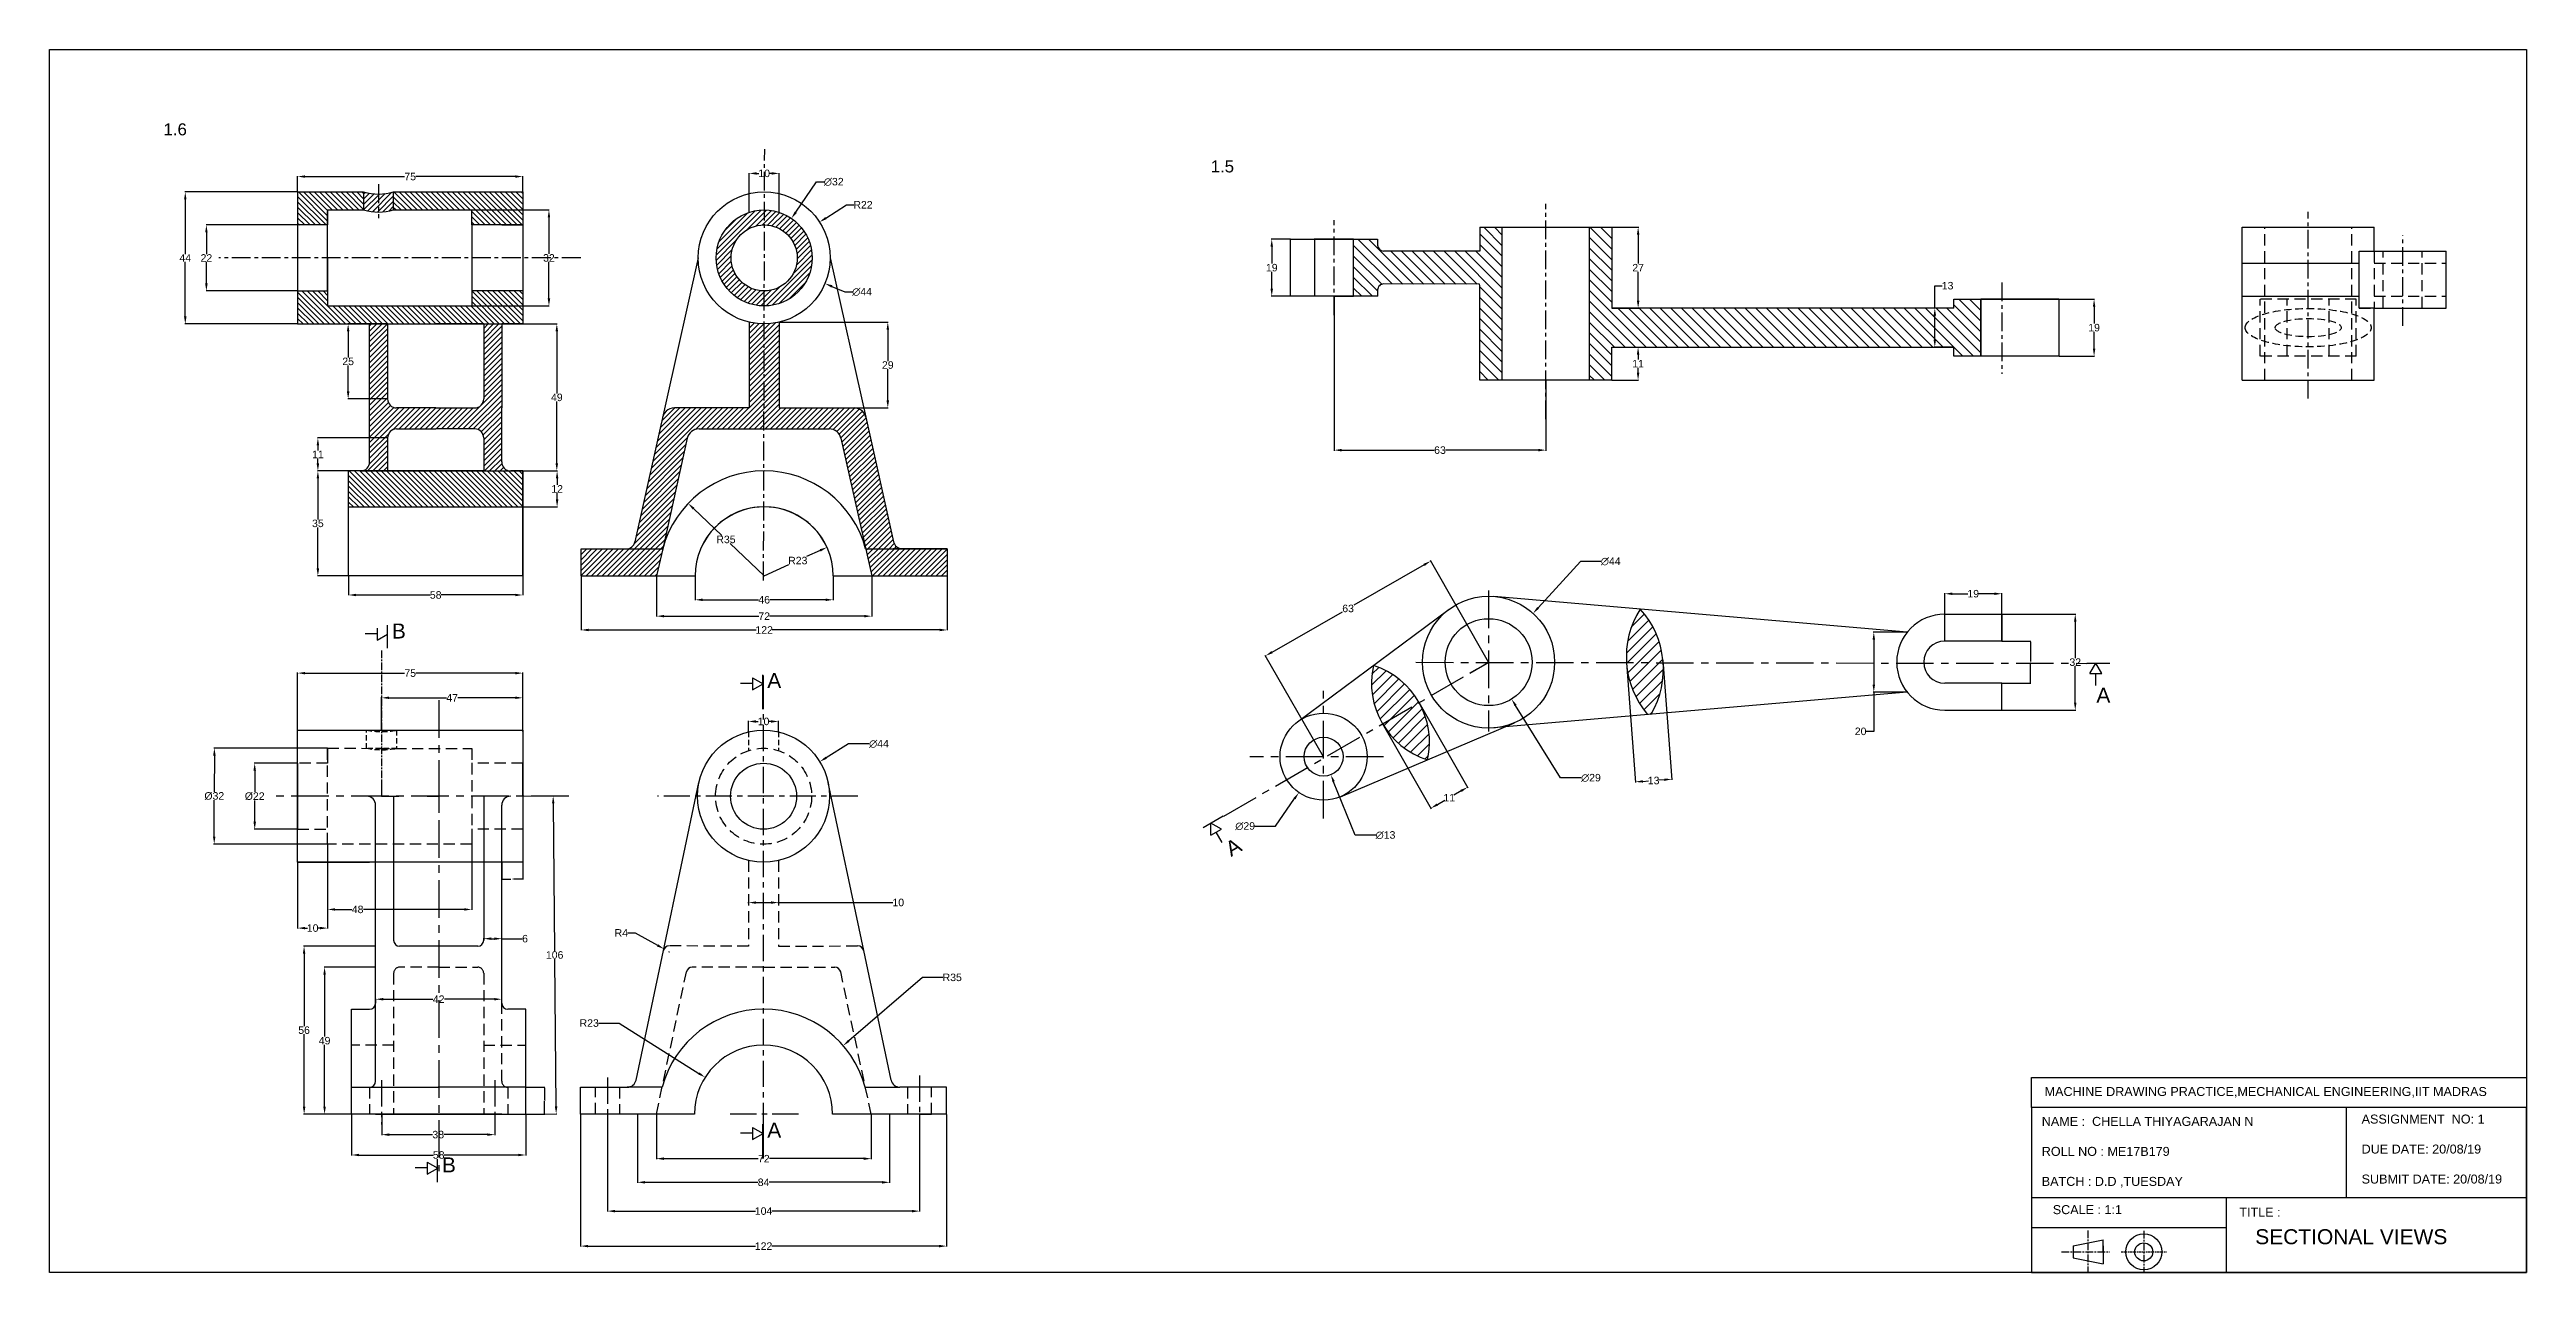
# Model space of a CAD drawing. Header units: inches. Extents: x 257 to 1980, y -66 to 1009.
# Drawn here: x 257 to 1082, y 601 to 1009 of the extents above; entities that cross this region are included whole.
import ezdxf

# ---------------------------------------------------------------- set-up
doc = ezdxf.new("R2010")
doc.units = ezdxf.units.IN
doc.header["$MEASUREMENT"] = 0
for name, pattern in [('AM_ISO08W050x2', [9, 6, -0.75, 1.5, -0.75]), ('CENTER', [2, 1.25, -0.25, 0.25, -0.25]), ('HIDDEN', [0.375, 0.25, -0.125])]:
    doc.linetypes.add(name, pattern=pattern)
doc.styles.get("Standard").update_dxf_attribs({"font": 'arial.ttf'})
doc.dimstyles.new('AM_ANSI', dxfattribs={"dimtxt": 2.5, "dimasz": 2.5, "dimexe": 0.1, "dimexo": 0.05, "dimgap": 0.06, "dimtad": 0, "dimtih": 1, "dimtoh": 1, "dimdec": 0, "dimzin": 7, "dimdsep": 46, "dimtxsty": 'Standard', "dimcen": 0, "dimclrd": 3, "dimclre": 3, "dimclrt": 3, "dimadec": 0, "dimazin": 2, "dimtp": 0.1, "dimtm": 0.1, "dimtfac": 0.71, "dimtdec": 0, "dimtofl": 0, "dimtmove": 0, "dimatfit": 3, "dimfxl": 1, "dimtolj": 1, "dimtzin": 7, "dimlwd": -1, "dimlwe": -1, "dimarcsym": 1})
doc.dimstyles.new('AM_ANSI$3', dxfattribs={"dimtxt": 2.5, "dimasz": 2.5, "dimexe": 0.1, "dimexo": 0.05, "dimgap": 0.06, "dimtad": 0, "dimtih": 1, "dimtoh": 1, "dimdec": 0, "dimzin": 7, "dimdsep": 46, "dimtxsty": 'Standard', "dimcen": 0, "dimclrd": 3, "dimclre": 3, "dimclrt": 3, "dimadec": 0, "dimazin": 2, "dimtp": 0.1, "dimtm": 0.1, "dimtfac": 0.71, "dimtdec": 0, "dimtofl": 0, "dimtmove": 0, "dimatfit": 0, "dimfxl": 1, "dimtolj": 1, "dimtzin": 7, "dimlwd": -1, "dimlwe": -1, "dimarcsym": 1})
doc.dimstyles.new('AM_ANSI$4', dxfattribs={"dimtxt": 2.5, "dimasz": 2.5, "dimexe": 0.1, "dimexo": 0.05, "dimgap": 0.06, "dimtad": 0, "dimtih": 1, "dimtoh": 1, "dimdec": 0, "dimzin": 7, "dimdsep": 46, "dimtxsty": 'Standard', "dimcen": 0, "dimclrd": 3, "dimclre": 3, "dimclrt": 3, "dimadec": 0, "dimazin": 2, "dimtp": 0.1, "dimtm": 0.1, "dimtfac": 0.71, "dimtdec": 0, "dimtofl": 0, "dimtmove": 0, "dimatfit": 0, "dimfxl": 1, "dimtolj": 1, "dimtzin": 7, "dimlwd": -1, "dimlwe": -1, "dimarcsym": 1})
doc.dimstyles.get("Standard").update_dxf_attribs({"dimtxt": 0.18, "dimasz": 0.18, "dimexe": 0.18, "dimexo": 0.0625, "dimgap": 0.09, "dimtad": 0, "dimtih": 1, "dimtoh": 1, "dimdec": 4, "dimzin": 0, "dimdsep": 46, "dimtxsty": 'Standard', "dimcen": 0.09, "dimadec": 0, "dimazin": 0, "dimtfac": 1, "dimtdec": 4, "dimtofl": 0, "dimtmove": 0, "dimatfit": 3, "dimfxl": 1, "dimtolj": 1, "dimtzin": 0, "dimarcsym": 0})
pattern_1 = [(135, (0, 489.4069), (-0.8838835, -0.8838835), [])]
pattern_2 = [(45, (0, 489.4069), (-0.8838835, 0.8838835), [])]
pattern_3 = [(135, (520.7513, 1311.8635), (-1.767767, -1.767767), [])]
pattern_4 = [(45, (237.3168, 1142.7428), (-1.767767, 1.767767), [])]

msp = doc.modelspace()

# ---------------------------------------------------------------- texts
at = {"color": 4}
for s, p in [('1.6', (294.77922, 979.99321)), ('1.5', (643.76179, 967.63355))]:
    msp.add_text(s, height=4, dxfattribs=at).set_placement(p)
at = {"color": 6}
for s, p in [('B', (370.86501, 812.23112)), ('A', (495.9677, 795.73112)), ('A', (938.90864, 790.84348)), ('A', (495.9677, 645.83815)), ('B', (387.54911, 634.23112))]:
    msp.add_text(s, height=5, dxfattribs=at).set_placement(p)
msp.add_text('A', height=5, rotation=30, dxfattribs=at).set_placement((650.54203, 739.36354))
at = {"color": 4, "attachment_point": 1}
for s, width, heights, insert, char_height in [('MACHINE DRAWING PRACTICE,MECHANICAL ENGINEERING,IIT MADRAS', 164.3264, [7.38044], (921.66175, 662.69182), 3), ('NAME :  CHELLA THIYAGARAJAN N\\P\\PROLL NO : ME17B179\\P\\PBATCH : D.D ,TUESDAY', 99.4535973, [0], (920.71179, 652.7356), 3), ('ASSIGNMENT  NO: 1\\P\\PDUE DATE: 20/08/19\\P\\PSUBMIT DATE: 20/08/19', 75.9758354, [0], (1027.30431, 653.51303), 3), ('SCALE : 1:1', 57.1732989, [0], (924.37293, 623.31162), 3), ('TITLE : ', 48.3269687, [0], (986.56482, 622.44134), 3), (' SECTIONAL VIEWS ', 87.107865, [0], (989.90594, 615.2865), 5)]:
    msp.add_mtext_dynamic_manual_height_columns(s, width=width, gutter_width=1, heights=heights, dxfattribs=dict(at, insert=insert, char_height=char_height))

# ---------------------------------------------------------------- blocks, each defined once
blk = doc.blocks.new('*D121')
at = {"color": 3, "linetype": 'ByBlock', "transparency": 16777216}
for p, q in [((356.47, 833.06), (356.47, 826.64)), ((358.97, 826.74), (383.61, 826.74)), ((411.97, 826.74), (387.32, 826.74)), ((414.47, 833.06), (414.47, 826.64))]:
    blk.add_line(p, q, dxfattribs=at)
at = {"color": 3, "transparency": 16777216}
for points in [[(358.97, 827.16), (358.97, 826.33), (356.47, 826.74)], [(411.97, 827.16), (411.97, 826.33), (414.47, 826.74)]]:
    blk.add_solid(points, dxfattribs=at)
at = {"layer": 'Defpoints', "color": 0, "transparency": 16777216}
for p in [(356.47, 833.11), (414.47, 833.11), (414.47, 826.74)]:
    blk.add_point(p, dxfattribs=at)
at = {"color": 3, "transparency": 16777216, "insert": (385.47, 826.74), "char_height": 2.5, "attachment_point": 5}
blk.add_mtext('\\A1;58', dxfattribs=at)
blk = doc.blocks.new('*D122')
at = {"color": 3, "linetype": 'ByBlock', "transparency": 16777216}
for p, q in [((339.42, 961.11), (301.92, 961.11)), ((302.02, 958.61), (302.02, 940.42)), ((302.02, 919.61), (302.02, 937.8)), ((339.42, 917.11), (301.92, 917.11))]:
    blk.add_line(p, q, dxfattribs=at)
at = {"color": 3, "transparency": 16777216}
for points in [[(301.61, 958.61), (302.44, 958.61), (302.02, 961.11)], [(301.61, 919.61), (302.44, 919.61), (302.02, 917.11)]]:
    blk.add_solid(points, dxfattribs=at)
at = {"layer": 'Defpoints', "color": 0, "transparency": 16777216}
for p in [(339.47, 961.11), (302.02, 917.11), (339.47, 917.11)]:
    blk.add_point(p, dxfattribs=at)
at = {"color": 3, "transparency": 16777216, "insert": (302.02, 939.11), "char_height": 2.5, "attachment_point": 5}
blk.add_mtext('\\A1;44', dxfattribs=at)
blk = doc.blocks.new('*D123')
at = {"color": 3, "linetype": 'ByBlock', "transparency": 16777216}
for p, q in [((339.42, 950.11), (308.96, 950.11)), ((309.06, 947.61), (309.06, 940.43)), ((309.06, 930.61), (309.06, 937.8)), ((339.42, 928.11), (308.96, 928.11))]:
    blk.add_line(p, q, dxfattribs=at)
at = {"color": 3, "transparency": 16777216}
for points in [[(308.64, 947.61), (309.48, 947.61), (309.06, 950.11)], [(308.64, 930.61), (309.48, 930.61), (309.06, 928.11)]]:
    blk.add_solid(points, dxfattribs=at)
at = {"layer": 'Defpoints', "color": 0, "transparency": 16777216}
for p in [(339.47, 950.11), (309.06, 928.11), (339.47, 928.11)]:
    blk.add_point(p, dxfattribs=at)
at = {"color": 3, "transparency": 16777216, "insert": (309.06, 939.11), "char_height": 2.5, "attachment_point": 5}
blk.add_mtext('\\A1;22', dxfattribs=at)
blk = doc.blocks.new('*D124')
at = {"color": 3, "linetype": 'ByBlock', "transparency": 16777216}
for p, q in [((339.47, 961.16), (339.47, 966.35)), ((341.97, 966.25), (375.12, 966.25)), ((411.97, 966.25), (378.82, 966.25)), ((414.47, 961.16), (414.47, 966.35))]:
    blk.add_line(p, q, dxfattribs=at)
at = {"color": 3, "transparency": 16777216}
for points in [[(341.97, 966.66), (341.97, 965.83), (339.47, 966.25)], [(411.97, 966.66), (411.97, 965.83), (414.47, 966.25)]]:
    blk.add_solid(points, dxfattribs=at)
at = {"layer": 'Defpoints', "color": 0, "transparency": 16777216}
for p in [(414.47, 966.25), (339.47, 961.11), (414.47, 961.11)]:
    blk.add_point(p, dxfattribs=at)
at = {"color": 3, "transparency": 16777216, "insert": (376.97, 966.25), "char_height": 2.5, "attachment_point": 5}
blk.add_mtext('\\A1;75', dxfattribs=at)
blk = doc.blocks.new('*D125')
at = {"color": 3, "linetype": 'ByBlock', "transparency": 16777216}
for p, q in [((397.52, 955.11), (423.31, 955.11)), ((423.21, 952.61), (423.21, 940.45)), ((423.21, 925.61), (423.21, 937.78)), ((397.52, 923.11), (423.31, 923.11))]:
    blk.add_line(p, q, dxfattribs=at)
at = {"color": 3, "transparency": 16777216}
for points in [[(422.8, 952.61), (423.63, 952.61), (423.21, 955.11)], [(422.8, 925.61), (423.63, 925.61), (423.21, 923.11)]]:
    blk.add_solid(points, dxfattribs=at)
at = {"layer": 'Defpoints', "color": 0, "transparency": 16777216}
for p in [(397.47, 955.11), (397.47, 923.11), (423.21, 923.11)]:
    blk.add_point(p, dxfattribs=at)
at = {"color": 3, "transparency": 16777216, "insert": (423.21, 939.11), "char_height": 2.5, "attachment_point": 5}
blk.add_mtext('\\A1;32', dxfattribs=at)
blk = doc.blocks.new('*D126')
at = {"color": 3, "linetype": 'ByBlock', "transparency": 16777216}
for p, q in [((407.52, 917.11), (425.94, 917.11)), ((425.84, 914.61), (425.84, 893.95)), ((425.84, 870.61), (425.84, 891.28)), ((407.52, 868.11), (425.94, 868.11))]:
    blk.add_line(p, q, dxfattribs=at)
at = {"color": 3, "transparency": 16777216}
for points in [[(425.42, 914.61), (426.25, 914.61), (425.84, 917.11)], [(425.42, 870.61), (426.25, 870.61), (425.84, 868.11)]]:
    blk.add_solid(points, dxfattribs=at)
at = {"layer": 'Defpoints', "color": 0, "transparency": 16777216}
for p in [(407.47, 917.11), (407.47, 868.11), (425.84, 868.11)]:
    blk.add_point(p, dxfattribs=at)
at = {"color": 3, "transparency": 16777216, "insert": (425.84, 892.61), "char_height": 2.5, "attachment_point": 5}
blk.add_mtext('\\A1;49', dxfattribs=at)
blk = doc.blocks.new('*D127')
at = {"color": 3, "linetype": 'ByBlock', "transparency": 16777216}
for p, q in [((414.52, 868.11), (426.04, 868.11)), ((425.94, 865.61), (425.94, 863.43)), ((425.94, 858.61), (425.94, 860.8)), ((414.52, 856.11), (426.04, 856.11))]:
    blk.add_line(p, q, dxfattribs=at)
at = {"color": 3, "transparency": 16777216}
for points in [[(425.52, 865.61), (426.35, 865.61), (425.94, 868.11)], [(425.52, 858.61), (426.35, 858.61), (425.94, 856.11)]]:
    blk.add_solid(points, dxfattribs=at)
at = {"layer": 'Defpoints', "color": 0, "transparency": 16777216}
for p in [(414.47, 868.11), (414.47, 856.11), (425.94, 856.11)]:
    blk.add_point(p, dxfattribs=at)
at = {"color": 3, "transparency": 16777216, "insert": (425.94, 862.11), "char_height": 2.5, "attachment_point": 5}
blk.add_mtext('\\A1;12', dxfattribs=at)
blk = doc.blocks.new('*D128')
at = {"color": 3, "linetype": 'ByBlock', "transparency": 16777216}
for p, q in [((356.42, 868.11), (346.11, 868.11)), ((346.21, 865.61), (346.21, 851.95)), ((346.21, 835.61), (346.21, 849.28)), ((356.42, 833.11), (346.11, 833.11))]:
    blk.add_line(p, q, dxfattribs=at)
at = {"color": 3, "transparency": 16777216}
for points in [[(345.8, 865.61), (346.63, 865.61), (346.21, 868.11)], [(345.8, 835.61), (346.63, 835.61), (346.21, 833.11)]]:
    blk.add_solid(points, dxfattribs=at)
at = {"layer": 'Defpoints', "color": 0, "transparency": 16777216}
for p in [(356.47, 868.11), (346.21, 833.11), (356.47, 833.11)]:
    blk.add_point(p, dxfattribs=at)
at = {"color": 3, "transparency": 16777216, "insert": (346.21, 850.61), "char_height": 2.5, "attachment_point": 5}
blk.add_mtext('\\A1;35', dxfattribs=at)
blk = doc.blocks.new('*D129')
at = {"color": 3, "linetype": 'ByBlock', "transparency": 16777216}
for p, q in [((369.42, 917.11), (356.2, 917.11)), ((356.3, 914.61), (356.3, 905.95)), ((356.3, 894.61), (356.3, 903.28)), ((369.42, 892.11), (356.2, 892.11))]:
    blk.add_line(p, q, dxfattribs=at)
at = {"color": 3, "transparency": 16777216}
for points in [[(355.88, 914.61), (356.72, 914.61), (356.3, 917.11)], [(355.88, 894.61), (356.72, 894.61), (356.3, 892.11)]]:
    blk.add_solid(points, dxfattribs=at)
at = {"layer": 'Defpoints', "color": 0, "transparency": 16777216}
for p in [(369.47, 917.11), (356.3, 892.11), (369.47, 892.11)]:
    blk.add_point(p, dxfattribs=at)
at = {"color": 3, "transparency": 16777216, "insert": (356.3, 904.61), "char_height": 2.5, "attachment_point": 5}
blk.add_mtext('\\A1;25', dxfattribs=at)
blk = doc.blocks.new('*D130')
at = {"color": 3, "linetype": 'ByBlock', "transparency": 16777216}
for p, q in [((369.42, 879.11), (346.11, 879.11)), ((346.21, 876.61), (346.21, 874.93)), ((369.42, 868.11), (346.11, 868.11)), ((346.21, 870.61), (346.21, 872.3))]:
    blk.add_line(p, q, dxfattribs=at)
at = {"color": 3, "transparency": 16777216}
for points in [[(345.8, 876.61), (346.63, 876.61), (346.21, 879.11)], [(345.8, 870.61), (346.63, 870.61), (346.21, 868.11)]]:
    blk.add_solid(points, dxfattribs=at)
at = {"layer": 'Defpoints', "color": 0, "transparency": 16777216}
for p in [(369.47, 879.11), (346.21, 868.11), (369.47, 868.11)]:
    blk.add_point(p, dxfattribs=at)
at = {"color": 3, "transparency": 16777216, "insert": (346.21, 873.61), "char_height": 2.5, "attachment_point": 5}
blk.add_mtext('\\A1;11', dxfattribs=at)
blk = doc.blocks.new('*D131')
at = {"color": 3, "linetype": 'ByBlock', "transparency": 16777216}
for p, q in [((433.94, 833.07), (433.94, 814.98)), ((555.94, 833.07), (555.94, 814.98)), ((436.44, 815.08), (492.25, 815.08)), ((553.44, 815.08), (497.63, 815.08))]:
    blk.add_line(p, q, dxfattribs=at)
at = {"color": 3, "transparency": 16777216}
for points in [[(436.44, 815.49), (436.44, 814.66), (433.94, 815.08)], [(553.44, 815.49), (553.44, 814.66), (555.94, 815.08)]]:
    blk.add_solid(points, dxfattribs=at)
at = {"layer": 'Defpoints', "color": 0, "transparency": 16777216}
for p in [(433.94, 833.12), (555.94, 833.12), (555.94, 815.08)]:
    blk.add_point(p, dxfattribs=at)
at = {"color": 3, "transparency": 16777216, "insert": (494.94, 815.08), "char_height": 2.5, "attachment_point": 5}
blk.add_mtext('\\A1;122', dxfattribs=at)
blk = doc.blocks.new('*D132')
at = {"color": 3, "linetype": 'ByBlock', "transparency": 16777216}
for p, q in [((459.11, 833.07), (459.11, 819.58)), ((530.77, 833.07), (530.77, 819.58)), ((461.61, 819.68), (493.12, 819.68)), ((528.27, 819.68), (496.77, 819.68))]:
    blk.add_line(p, q, dxfattribs=at)
at = {"color": 3, "transparency": 16777216}
for points in [[(461.61, 820.1), (461.61, 819.26), (459.11, 819.68)], [(528.27, 820.1), (528.27, 819.26), (530.77, 819.68)]]:
    blk.add_solid(points, dxfattribs=at)
at = {"layer": 'Defpoints', "color": 0, "transparency": 16777216}
for p in [(459.11, 833.12), (530.77, 833.12), (530.77, 819.68)]:
    blk.add_point(p, dxfattribs=at)
at = {"color": 3, "transparency": 16777216, "insert": (494.94, 819.68), "char_height": 2.5, "attachment_point": 5}
blk.add_mtext('\\A1;72', dxfattribs=at)
blk = doc.blocks.new('*D133')
at = {"color": 3, "linetype": 'ByBlock', "transparency": 16777216}
for p, q in [((471.94, 833.07), (471.94, 825.03)), ((517.94, 833.07), (517.94, 825.03)), ((474.44, 825.13), (493.04, 825.13)), ((515.44, 825.13), (496.84, 825.13))]:
    blk.add_line(p, q, dxfattribs=at)
at = {"color": 3, "transparency": 16777216}
for points in [[(474.44, 825.55), (474.44, 824.72), (471.94, 825.13)], [(515.44, 825.55), (515.44, 824.72), (517.94, 825.13)]]:
    blk.add_solid(points, dxfattribs=at)
at = {"layer": 'Defpoints', "color": 0, "transparency": 16777216}
for p in [(471.94, 833.12), (517.94, 833.12), (517.94, 825.13)]:
    blk.add_point(p, dxfattribs=at)
at = {"color": 3, "transparency": 16777216, "insert": (494.94, 825.13), "char_height": 2.5, "attachment_point": 5}
blk.add_mtext('\\A1;46', dxfattribs=at)
blk = doc.blocks.new('*D134')
at = {"color": 3, "linetype": 'ByBlock', "transparency": 16777216}
for p, q in [((489.94, 960.59), (489.94, 967.4)), ((492.44, 967.3), (493.21, 967.3)), ((497.44, 967.3), (496.67, 967.3)), ((499.94, 960.59), (499.94, 967.4))]:
    blk.add_line(p, q, dxfattribs=at)
at = {"color": 3, "transparency": 16777216}
for points in [[(492.44, 967.72), (492.44, 966.88), (489.94, 967.3)], [(497.44, 967.72), (497.44, 966.88), (499.94, 967.3)]]:
    blk.add_solid(points, dxfattribs=at)
at = {"layer": 'Defpoints', "color": 0, "transparency": 16777216}
for p in [(499.94, 967.3), (489.94, 960.54), (499.94, 960.54)]:
    blk.add_point(p, dxfattribs=at)
at = {"color": 3, "transparency": 16777216, "insert": (494.94, 967.3), "char_height": 2.5, "attachment_point": 5}
blk.add_mtext('\\A1;10', dxfattribs=at)
blk = doc.blocks.new('*D135')
at = {"color": 3, "linetype": 'ByBlock', "transparency": 16777216}
for p, q in [((499.99, 917.69), (536.24, 917.69)), ((536.14, 915.19), (536.14, 904.74)), ((536.14, 891.62), (536.14, 902.07)), ((499.99, 889.12), (536.24, 889.12))]:
    blk.add_line(p, q, dxfattribs=at)
at = {"color": 3, "transparency": 16777216}
for points in [[(535.72, 915.19), (536.56, 915.19), (536.14, 917.69)], [(535.72, 891.62), (536.56, 891.62), (536.14, 889.12)]]:
    blk.add_solid(points, dxfattribs=at)
at = {"layer": 'Defpoints', "color": 0, "transparency": 16777216}
for p in [(499.94, 917.69), (499.94, 889.12), (536.14, 889.12)]:
    blk.add_point(p, dxfattribs=at)
at = {"color": 3, "transparency": 16777216, "insert": (536.14, 903.4), "char_height": 2.5, "attachment_point": 5}
blk.add_mtext('\\A1;29', dxfattribs=at)
blk = doc.blocks.new('*D154')
at = {"color": 0, "lineweight": -2, "ltscale": 7, "transparency": 16777216}
for p, q in [((670.3, 945.37), (663.92, 945.37)), ((670.3, 926.37), (663.92, 926.37))]:
    blk.add_line(p, q, dxfattribs=at)
at = {"color": 3, "lineweight": -2, "ltscale": 7, "transparency": 16777216}
for p, q in [((664.1, 942.87), (664.1, 937.24)), ((664.1, 928.87), (664.1, 934.5))]:
    blk.add_line(p, q, dxfattribs=at)
at = {"color": 3, "ltscale": 7, "transparency": 16777216}
for points in [[(663.68, 942.87), (664.52, 942.87), (664.1, 945.37)], [(663.68, 928.87), (664.52, 928.87), (664.1, 926.37)]]:
    blk.add_solid(points, dxfattribs=at)
at = {"layer": 'Defpoints', "color": 0, "ltscale": 7, "transparency": 16777216}
for p in [(670.37, 945.37), (664.1, 926.37), (670.37, 926.37)]:
    blk.add_point(p, dxfattribs=at)
at = {"color": 3, "lineweight": -2, "ltscale": 7, "transparency": 16777216, "insert": (664.1, 935.87), "char_height": 2.5, "attachment_point": 5}
blk.add_mtext('\\A1;19', dxfattribs=at)
blk = doc.blocks.new('*D155')
at = {"color": 0, "lineweight": -2, "ltscale": 7, "transparency": 16777216}
for p, q in [((684.89, 926.31), (684.89, 874.85)), ((755.42, 898.31), (755.42, 874.85))]:
    blk.add_line(p, q, dxfattribs=at)
at = {"color": 3, "lineweight": -2, "ltscale": 7, "transparency": 16777216}
for p, q in [((687.39, 875.03), (718.27, 875.03)), ((752.92, 875.03), (722.04, 875.03))]:
    blk.add_line(p, q, dxfattribs=at)
at = {"color": 3, "ltscale": 7, "transparency": 16777216}
for points in [[(687.39, 875.45), (687.39, 874.61), (684.89, 875.03)], [(752.92, 875.45), (752.92, 874.61), (755.42, 875.03)]]:
    blk.add_solid(points, dxfattribs=at)
at = {"layer": 'Defpoints', "color": 0, "ltscale": 7, "transparency": 16777216}
for p in [(684.89, 926.37), (755.42, 898.37), (755.42, 875.03)]:
    blk.add_point(p, dxfattribs=at)
at = {"color": 3, "lineweight": -2, "ltscale": 7, "transparency": 16777216, "insert": (720.16, 875.03), "char_height": 2.5, "attachment_point": 5}
blk.add_mtext('\\A1;63', dxfattribs=at)
blk = doc.blocks.new('*D156')
at = {"color": 0, "lineweight": -2, "ltscale": 7, "transparency": 16777216}
for p, q in [((926.48, 925.37), (938.33, 925.37)), ((926.48, 906.37), (938.33, 906.37))]:
    blk.add_line(p, q, dxfattribs=at)
at = {"color": 3, "lineweight": -2, "ltscale": 7, "transparency": 16777216}
for p, q in [((938.15, 922.87), (938.15, 917.24)), ((938.15, 908.87), (938.15, 914.5))]:
    blk.add_line(p, q, dxfattribs=at)
at = {"color": 3, "ltscale": 7, "transparency": 16777216}
for points in [[(937.74, 922.87), (938.57, 922.87), (938.15, 925.37)], [(937.74, 908.87), (938.57, 908.87), (938.15, 906.37)]]:
    blk.add_solid(points, dxfattribs=at)
at = {"layer": 'Defpoints', "color": 0, "ltscale": 7, "transparency": 16777216}
for p in [(926.42, 925.37), (926.42, 906.37), (938.15, 906.37)]:
    blk.add_point(p, dxfattribs=at)
at = {"color": 3, "lineweight": -2, "ltscale": 7, "transparency": 16777216, "insert": (938.15, 915.87), "char_height": 2.5, "attachment_point": 5}
blk.add_mtext('\\A1;19', dxfattribs=at)
blk = doc.blocks.new('*D157')
at = {"color": 0, "lineweight": -2, "ltscale": 7, "transparency": 16777216}
for p, q in [((777.48, 909.37), (786.36, 909.37)), ((777.48, 898.37), (786.36, 898.37))]:
    blk.add_line(p, q, dxfattribs=at)
at = {"color": 3, "lineweight": -2, "ltscale": 7, "transparency": 16777216}
for p, q in [((786.18, 906.87), (786.18, 905.22)), ((786.18, 900.87), (786.18, 902.53))]:
    blk.add_line(p, q, dxfattribs=at)
at = {"color": 3, "ltscale": 7, "transparency": 16777216}
for points in [[(785.76, 906.87), (786.59, 906.87), (786.18, 909.37)], [(785.76, 900.87), (786.59, 900.87), (786.18, 898.37)]]:
    blk.add_solid(points, dxfattribs=at)
at = {"layer": 'Defpoints', "color": 0, "ltscale": 7, "transparency": 16777216}
for p in [(777.42, 909.37), (777.42, 898.37), (786.18, 898.37)]:
    blk.add_point(p, dxfattribs=at)
at = {"color": 3, "lineweight": -2, "ltscale": 7, "transparency": 16777216, "insert": (786.18, 903.87), "char_height": 2.5, "attachment_point": 5}
blk.add_mtext('\\A1;11', dxfattribs=at)
blk = doc.blocks.new('*D158')
at = {"color": 0, "lineweight": -2, "ltscale": 7, "transparency": 16777216}
for p, q in [((777.48, 949.37), (786.38, 949.37)), ((777.48, 922.37), (786.38, 922.37))]:
    blk.add_line(p, q, dxfattribs=at)
at = {"color": 3, "lineweight": -2, "ltscale": 7, "transparency": 16777216}
for p, q in [((786.2, 946.87), (786.2, 937.22)), ((786.2, 924.87), (786.2, 934.53))]:
    blk.add_line(p, q, dxfattribs=at)
at = {"color": 3, "ltscale": 7, "transparency": 16777216}
for points in [[(785.78, 946.87), (786.61, 946.87), (786.2, 949.37)], [(785.78, 924.87), (786.61, 924.87), (786.2, 922.37)]]:
    blk.add_solid(points, dxfattribs=at)
at = {"layer": 'Defpoints', "color": 0, "ltscale": 7, "transparency": 16777216}
for p in [(777.42, 949.37), (777.42, 922.37), (786.2, 922.37)]:
    blk.add_point(p, dxfattribs=at)
at = {"color": 3, "lineweight": -2, "ltscale": 7, "transparency": 16777216, "insert": (786.2, 935.87), "char_height": 2.5, "attachment_point": 5}
blk.add_mtext('\\A1;27', dxfattribs=at)
blk = doc.blocks.new('*D153')
at = {"color": 3, "lineweight": -2, "ltscale": 7, "transparency": 16777216}
for p, q in [((885.07, 922.37), (885.07, 929.85)), ((885.07, 929.85), (887.57, 929.85)), ((885.07, 911.87), (885.07, 919.87))]:
    blk.add_line(p, q, dxfattribs=at)
at = {"color": 0, "lineweight": -2, "ltscale": 7, "transparency": 16777216}
for p, q in [((891.36, 922.37), (884.89, 922.37)), ((891.36, 909.37), (884.89, 909.37))]:
    blk.add_line(p, q, dxfattribs=at)
at = {"color": 3, "ltscale": 7, "transparency": 16777216}
for points in [[(884.65, 919.87), (885.48, 919.87), (885.07, 922.37)], [(884.65, 911.87), (885.48, 911.87), (885.07, 909.37)]]:
    blk.add_solid(points, dxfattribs=at)
at = {"layer": 'Defpoints', "color": 0, "ltscale": 7, "transparency": 16777216}
for p in [(891.42, 922.37), (885.07, 909.37), (891.42, 909.37)]:
    blk.add_point(p, dxfattribs=at)
at = {"color": 3, "lineweight": -2, "ltscale": 7, "transparency": 16777216, "insert": (889.33, 929.85), "char_height": 2.5, "attachment_point": 5}
blk.add_mtext('\\A1;13', dxfattribs=at)
blk = doc.blocks.new('*D159')
at = {"color": 0, "lineweight": -2, "ltscale": 7, "transparency": 16777216}
for p, q in [((713.16, 790.97), (729.46, 762.5)), ((700.91, 783.96), (717.21, 755.49))]:
    blk.add_line(p, q, dxfattribs=at)
at = {"color": 3, "lineweight": -2, "ltscale": 7, "transparency": 16777216}
for p, q in [((727.2, 761.42), (724.77, 760.02)), ((719.29, 756.89), (721.73, 758.28))]:
    blk.add_line(p, q, dxfattribs=at)
at = {"color": 3, "ltscale": 7, "transparency": 16777216}
for points in [[(727, 761.78), (727.41, 761.06), (729.37, 762.66)], [(719.09, 757.25), (719.5, 756.52), (717.12, 755.64)]]:
    blk.add_solid(points, dxfattribs=at)
at = {"layer": 'Defpoints', "color": 0, "ltscale": 7, "transparency": 16777216}
for p in [(713.12, 791.03), (700.88, 784.01), (729.37, 762.66)]:
    blk.add_point(p, dxfattribs=at)
at = {"color": 3, "lineweight": -2, "ltscale": 7, "transparency": 16777216, "insert": (723.25, 759.15), "char_height": 2.5, "attachment_point": 5}
blk.add_mtext('\\A1;11', dxfattribs=at)
blk = doc.blocks.new('*D160')
at = {"color": 0, "lineweight": -2, "ltscale": 7, "transparency": 16777216}
for p, q in [((782.33, 804.13), (785.31, 764.24)), ((794.47, 805.03), (797.45, 765.15))]:
    blk.add_line(p, q, dxfattribs=at)
at = {"color": 3, "lineweight": -2, "ltscale": 7, "transparency": 16777216}
for p, q in [((787.79, 764.61), (789.6, 764.74)), ((794.94, 765.14), (793.13, 765.01))]:
    blk.add_line(p, q, dxfattribs=at)
at = {"color": 3, "ltscale": 7, "transparency": 16777216}
for points in [[(787.75, 765.02), (787.82, 764.19), (785.29, 764.42)], [(794.91, 765.56), (794.97, 764.73), (797.43, 765.33)]]:
    blk.add_solid(points, dxfattribs=at)
at = {"layer": 'Defpoints', "color": 0, "ltscale": 7, "transparency": 16777216}
for p in [(782.33, 804.19), (794.47, 805.1), (797.43, 765.33)]:
    blk.add_point(p, dxfattribs=at)
at = {"color": 3, "lineweight": -2, "ltscale": 7, "transparency": 16777216, "insert": (791.36, 764.88), "char_height": 2.5, "attachment_point": 5}
blk.add_mtext('\\A1;13', dxfattribs=at)
blk = doc.blocks.new('*D161')
at = {"color": 0, "lineweight": -2, "ltscale": 7, "transparency": 16777216}
for p, q in [((875.81, 814.33), (864.56, 814.33)), ((875.81, 794.35), (864.56, 794.35))]:
    blk.add_line(p, q, dxfattribs=at)
at = {"color": 3, "lineweight": -2, "ltscale": 7, "transparency": 16777216}
for p, q in [((864.74, 811.83), (864.74, 796.85)), ((864.74, 794.35), (864.74, 781.27)), ((864.74, 781.27), (862.24, 781.27))]:
    blk.add_line(p, q, dxfattribs=at)
at = {"color": 3, "ltscale": 7, "transparency": 16777216}
for points in [[(864.32, 811.83), (865.16, 811.83), (864.74, 814.33)], [(864.32, 796.85), (865.16, 796.85), (864.74, 794.35)]]:
    blk.add_solid(points, dxfattribs=at)
at = {"layer": 'Defpoints', "color": 0, "ltscale": 7, "transparency": 16777216}
for p in [(875.88, 814.33), (864.74, 794.35), (875.88, 794.35)]:
    blk.add_point(p, dxfattribs=at)
at = {"color": 3, "lineweight": -2, "ltscale": 7, "transparency": 16777216, "insert": (860.34, 781.27), "char_height": 2.5, "attachment_point": 5}
blk.add_mtext('\\A1;20', dxfattribs=at)
blk = doc.blocks.new('*D162')
at = {"color": 0, "lineweight": -2, "ltscale": 7, "transparency": 16777216}
for p, q in [((907.44, 820.34), (932.05, 820.34)), ((907.44, 788.34), (932.05, 788.34))]:
    blk.add_line(p, q, dxfattribs=at)
at = {"color": 3, "lineweight": -2, "ltscale": 7, "transparency": 16777216}
for p, q in [((931.87, 817.84), (931.87, 805.71)), ((931.87, 790.84), (931.87, 802.98))]:
    blk.add_line(p, q, dxfattribs=at)
at = {"color": 3, "ltscale": 7, "transparency": 16777216}
for points in [[(931.45, 817.84), (932.29, 817.84), (931.87, 820.34)], [(931.45, 790.84), (932.29, 790.84), (931.87, 788.34)]]:
    blk.add_solid(points, dxfattribs=at)
at = {"layer": 'Defpoints', "color": 0, "ltscale": 7, "transparency": 16777216}
for p in [(907.37, 820.34), (907.37, 788.34), (931.87, 788.34)]:
    blk.add_point(p, dxfattribs=at)
at = {"color": 3, "lineweight": -2, "ltscale": 7, "transparency": 16777216, "insert": (931.87, 804.34), "char_height": 2.5, "attachment_point": 5}
blk.add_mtext('\\A1;32', dxfattribs=at)
blk = doc.blocks.new('*D163')
at = {"color": 0, "lineweight": -2, "ltscale": 7, "transparency": 16777216}
for p, q in [((907.44, 811.34), (917.1, 811.34)), ((916.92, 811.16), (916.92, 804.53)), ((916.92, 797.52), (916.92, 804.16)), ((907.44, 797.34), (917.1, 797.34))]:
    blk.add_line(p, q, dxfattribs=at)
at = {"color": 0, "ltscale": 7, "transparency": 16777216}
for points in [[(916.89, 811.16), (916.95, 811.16), (916.92, 811.34)], [(916.89, 797.52), (916.95, 797.52), (916.92, 797.34)]]:
    blk.add_solid(points, dxfattribs=at)
at = {"layer": 'Defpoints', "color": 0, "ltscale": 7, "transparency": 16777216}
for p in [(907.37, 811.34), (907.37, 797.34), (916.92, 797.34)]:
    blk.add_point(p, dxfattribs=at)
at = {"color": 0, "lineweight": -2, "ltscale": 7, "transparency": 16777216, "insert": (916.92, 804.34), "char_height": 0.18, "attachment_point": 5}
blk.add_mtext('\\A1;14.0000', dxfattribs=at)
blk = doc.blocks.new('*D164')
at = {"color": 3, "lineweight": -2, "ltscale": 7, "transparency": 16777216}
for p, q in [((714.87, 836.78), (691.42, 823.33)), ((664.2, 807.7), (687.65, 821.16))]:
    blk.add_line(p, q, dxfattribs=at)
at = {"color": 0, "lineweight": -2, "ltscale": 7, "transparency": 16777216}
for p, q in [((736.34, 804.4), (716.95, 838.19)), ((681.34, 772.82), (661.95, 806.61))]:
    blk.add_line(p, q, dxfattribs=at)
at = {"color": 3, "ltscale": 7, "transparency": 16777216}
for points in [[(714.66, 837.15), (715.07, 836.42), (717.04, 838.03)], [(664, 808.06), (664.41, 807.34), (662.04, 806.45)]]:
    blk.add_solid(points, dxfattribs=at)
at = {"layer": 'Defpoints', "color": 0, "ltscale": 7, "transparency": 16777216}
for p in [(717.04, 838.03), (736.37, 804.34), (681.37, 772.77)]:
    blk.add_point(p, dxfattribs=at)
at = {"color": 3, "lineweight": -2, "ltscale": 7, "transparency": 16777216, "insert": (689.54, 822.24), "char_height": 2.5, "attachment_point": 5}
blk.add_mtext('\\A1;63', dxfattribs=at)
blk = doc.blocks.new('*D165')
at = {"color": 3, "lineweight": -2, "ltscale": 7, "transparency": 16777216}
for p, q in [((766.95, 837.94), (752.86, 822.46)), ((773.82, 837.94), (766.95, 837.94))]:
    blk.add_line(p, q, dxfattribs=at)
at = {"color": 0, "lineweight": -2, "ltscale": 7, "transparency": 16777216}
for p, q in [((736.28, 804.34), (736.46, 804.34)), ((736.37, 804.25), (736.37, 804.43))]:
    blk.add_line(p, q, dxfattribs=at)
at = {"color": 3, "ltscale": 7, "transparency": 16777216}
blk.add_solid([(752.56, 822.74), (753.17, 822.18), (751.18, 820.61)], dxfattribs=at)
at = {"layer": 'Defpoints', "color": 0, "ltscale": 7, "transparency": 16777216}
for p in [(751.18, 820.61), (721.57, 788.07)]:
    blk.add_point(p, dxfattribs=at)
at = {"color": 3, "lineweight": -2, "ltscale": 7, "transparency": 16777216, "insert": (777.06, 837.94), "char_height": 2.5, "attachment_point": 5}
blk.add_mtext('\\A1;∅44', dxfattribs=at)
blk = doc.blocks.new('*D166')
at = {"color": 0, "lineweight": -2, "ltscale": 7, "transparency": 16777216}
for p, q in [((736.28, 804.34), (736.46, 804.34)), ((736.37, 804.25), (736.37, 804.43))]:
    blk.add_line(p, q, dxfattribs=at)
at = {"color": 3, "lineweight": -2, "ltscale": 7, "transparency": 16777216}
for p, q in [((760.37, 765.76), (745.35, 789.91)), ((767.23, 765.76), (760.37, 765.76))]:
    blk.add_line(p, q, dxfattribs=at)
at = {"color": 3, "ltscale": 7, "transparency": 16777216}
blk.add_solid([(745.7, 790.13), (745, 789.69), (744.03, 792.03)], dxfattribs=at)
at = {"layer": 'Defpoints', "color": 0, "ltscale": 7, "transparency": 16777216}
for p in [(728.72, 816.66), (744.03, 792.03)]:
    blk.add_point(p, dxfattribs=at)
at = {"color": 3, "lineweight": -2, "ltscale": 7, "transparency": 16777216, "insert": (770.47, 765.76), "char_height": 2.5, "attachment_point": 5}
blk.add_mtext('\\A1;∅29', dxfattribs=at)
blk = doc.blocks.new('*D167')
at = {"color": 0, "lineweight": -2, "ltscale": 7, "transparency": 16777216}
for p, q in [((681.28, 772.84), (681.46, 772.84)), ((681.37, 772.75), (681.37, 772.93))]:
    blk.add_line(p, q, dxfattribs=at)
at = {"color": 3, "lineweight": -2, "ltscale": 7, "transparency": 16777216}
for p, q in [((691.9, 746.66), (684.73, 764.49)), ((698.76, 746.66), (691.9, 746.66))]:
    blk.add_line(p, q, dxfattribs=at)
at = {"color": 3, "ltscale": 7, "transparency": 16777216}
blk.add_solid([(685.12, 764.65), (684.34, 764.34), (683.8, 766.81)], dxfattribs=at)
at = {"layer": 'Defpoints', "color": 0, "ltscale": 7, "transparency": 16777216}
for p in [(678.95, 778.87), (683.8, 766.81)]:
    blk.add_point(p, dxfattribs=at)
at = {"color": 3, "lineweight": -2, "ltscale": 7, "transparency": 16777216, "insert": (702, 746.66), "char_height": 2.5, "attachment_point": 5}
blk.add_mtext('\\A1;∅13', dxfattribs=at)
blk = doc.blocks.new('*D168')
at = {"color": 0, "lineweight": -2, "ltscale": 7, "transparency": 16777216}
for p, q in [((681.28, 772.84), (681.46, 772.84)), ((681.37, 772.75), (681.37, 772.93))]:
    blk.add_line(p, q, dxfattribs=at)
at = {"color": 3, "lineweight": -2, "ltscale": 7, "transparency": 16777216}
for p, q in [((665.35, 749.65), (671.71, 758.86)), ((658.49, 749.65), (665.35, 749.65))]:
    blk.add_line(p, q, dxfattribs=at)
at = {"color": 3, "ltscale": 7, "transparency": 16777216}
blk.add_solid([(671.37, 759.09), (672.05, 758.62), (673.13, 760.91)], dxfattribs=at)
at = {"layer": 'Defpoints', "color": 0, "ltscale": 7, "transparency": 16777216}
for p in [(689.62, 784.77), (673.13, 760.91)]:
    blk.add_point(p, dxfattribs=at)
at = {"color": 3, "lineweight": -2, "ltscale": 7, "transparency": 16777216, "insert": (655.24, 749.65), "char_height": 2.5, "attachment_point": 5}
blk.add_mtext('\\A1;∅29', dxfattribs=at)
blk = doc.blocks.new('*D169')
at = {"color": 0, "lineweight": -2, "ltscale": 7, "transparency": 16777216}
for p, q in [((888.37, 811.41), (888.37, 827.34)), ((907.37, 811.41), (907.37, 827.34))]:
    blk.add_line(p, q, dxfattribs=at)
at = {"color": 3, "lineweight": -2, "ltscale": 7, "transparency": 16777216}
for p, q in [((890.87, 827.16), (896.11, 827.16)), ((904.87, 827.16), (899.64, 827.16))]:
    blk.add_line(p, q, dxfattribs=at)
at = {"color": 3, "ltscale": 7, "transparency": 16777216}
for points in [[(890.87, 827.57), (890.87, 826.74), (888.37, 827.16)], [(904.87, 827.57), (904.87, 826.74), (907.37, 827.16)]]:
    blk.add_solid(points, dxfattribs=at)
at = {"layer": 'Defpoints', "color": 0, "ltscale": 7, "transparency": 16777216}
for p in [(907.37, 827.16), (888.37, 811.34), (907.37, 811.34)]:
    blk.add_point(p, dxfattribs=at)
at = {"color": 3, "lineweight": -2, "ltscale": 7, "transparency": 16777216, "insert": (897.87, 827.16), "char_height": 2.5, "attachment_point": 5}
blk.add_mtext('\\A1;19', dxfattribs=at)
blk = doc.blocks.new('*D202')
at = {"color": 3, "linetype": 'ByBlock', "transparency": 16777216}
for p, q in [((515.51, 952.42), (522.35, 956.85)), ((522.35, 956.85), (524.85, 956.85))]:
    blk.add_line(p, q, dxfattribs=at)
at = {"color": 3, "linetype": 'AM_ISO08W050x2', "transparency": 16777216}
blk.add_solid([(515.28, 952.77), (515.74, 952.07), (513.41, 951.06)], dxfattribs=at)
at = {"layer": 'Defpoints', "color": 0, "linetype": 'AM_ISO08W050x2', "transparency": 16777216}
for p in [(513.41, 951.06), (494.94, 939.12)]:
    blk.add_point(p, dxfattribs=at)
at = {"color": 3, "linetype": 'AM_ISO08W050x2', "transparency": 16777216, "insert": (527.89, 956.85), "char_height": 2.5, "attachment_point": 5}
blk.add_mtext('\\A1;R22', dxfattribs=at)
blk = doc.blocks.new('*D203')
at = {"color": 3, "linetype": 'ByBlock', "transparency": 16777216}
for p, q in [((505.44, 954.34), (512.43, 964.47)), ((512.43, 964.47), (514.93, 964.47))]:
    blk.add_line(p, q, dxfattribs=at)
at = {"color": 3, "transparency": 16777216}
blk.add_solid([(505.1, 954.58), (505.79, 954.11), (504.02, 952.29)], dxfattribs=at)
at = {"layer": 'Defpoints', "color": 0, "transparency": 16777216}
for p in [(504.02, 952.29), (485.86, 925.94)]:
    blk.add_point(p, dxfattribs=at)
at = {"color": 3, "transparency": 16777216, "insert": (518.13, 964.47), "char_height": 2.5, "attachment_point": 5}
blk.add_mtext('\\A1;∅32', dxfattribs=at)
blk = doc.blocks.new('*D204')
at = {"color": 3, "linetype": 'ByBlock', "transparency": 16777216}
for p, q in [((517.52, 929.62), (521.87, 927.8)), ((521.87, 927.8), (524.37, 927.8))]:
    blk.add_line(p, q, dxfattribs=at)
at = {"color": 3, "linetype": 'AM_ISO08W050x2', "transparency": 16777216}
blk.add_solid([(517.69, 930), (517.36, 929.24), (515.22, 930.59)], dxfattribs=at)
at = {"layer": 'Defpoints', "color": 0, "linetype": 'AM_ISO08W050x2', "transparency": 16777216}
for p in [(474.66, 947.64), (515.22, 930.59)]:
    blk.add_point(p, dxfattribs=at)
at = {"color": 3, "linetype": 'AM_ISO08W050x2', "transparency": 16777216, "insert": (527.57, 927.8), "char_height": 2.5, "attachment_point": 5}
blk.add_mtext('\\A1;∅44', dxfattribs=at)
blk = doc.blocks.new('*D205')
at = {"color": 3, "linetype": 'ByBlock', "transparency": 16777216}
for p, q in [((494.94, 833.12), (503.2, 836.87)), ((513.6, 841.6), (509.08, 839.55))]:
    blk.add_line(p, q, dxfattribs=at)
at = {"color": 3, "transparency": 16777216}
blk.add_solid([(513.43, 841.98), (513.77, 841.22), (515.88, 842.64)], dxfattribs=at)
at = {"layer": 'Defpoints', "color": 0, "transparency": 16777216}
for p in [(515.88, 842.64), (494.94, 833.12)]:
    blk.add_point(p, dxfattribs=at)
at = {"color": 3, "transparency": 16777216, "insert": (506.14, 838.21), "char_height": 2.5, "attachment_point": 5}
blk.add_mtext('\\A1;R23', dxfattribs=at)
blk = doc.blocks.new('*D206')
at = {"color": 3, "linetype": 'ByBlock', "transparency": 16777216}
for p, q in [((471.41, 855.54), (480.81, 846.58)), ((494.94, 833.12), (483.62, 843.91))]:
    blk.add_line(p, q, dxfattribs=at)
at = {"color": 3, "transparency": 16777216}
blk.add_solid([(471.7, 855.84), (471.13, 855.24), (469.61, 857.26)], dxfattribs=at)
at = {"layer": 'Defpoints', "color": 0, "transparency": 16777216}
for p in [(469.61, 857.26), (494.94, 833.12)]:
    blk.add_point(p, dxfattribs=at)
at = {"color": 3, "transparency": 16777216, "insert": (482.21, 845.25), "char_height": 2.5, "attachment_point": 5}
blk.add_mtext('\\A1;R35', dxfattribs=at)
blk = doc.blocks.new('*D355')
at = {"color": 0, "lineweight": -2, "ltscale": 2.5, "transparency": 16777216}
for p, q in [((365.47, 690.7), (365.47, 692.15)), ((407.47, 690.7), (407.47, 692.15))]:
    blk.add_line(p, q, dxfattribs=at)
at = {"color": 3, "lineweight": -2, "ltscale": 2.5, "transparency": 16777216}
for p, q in [((367.97, 691.97), (384.55, 691.97)), ((404.97, 691.97), (388.38, 691.97))]:
    blk.add_line(p, q, dxfattribs=at)
at = {"color": 3, "ltscale": 2.5, "transparency": 16777216}
for points in [[(367.97, 692.38), (367.97, 691.55), (365.47, 691.97)], [(404.97, 692.38), (404.97, 691.55), (407.47, 691.97)]]:
    blk.add_solid(points, dxfattribs=at)
at = {"layer": 'Defpoints', "color": 0, "ltscale": 2.5, "transparency": 16777216}
for p in [(365.47, 690.64), (407.47, 691.97), (407.47, 690.64)]:
    blk.add_point(p, dxfattribs=at)
at = {"color": 3, "lineweight": -2, "ltscale": 2.5, "transparency": 16777216, "insert": (386.47, 691.97), "char_height": 2.5, "attachment_point": 5}
blk.add_mtext('\\A1;42', dxfattribs=at)
blk = doc.blocks.new('*D356')
at = {"color": 0, "lineweight": -2, "ltscale": 2.5, "transparency": 16777216}
for p, q in [((414.53, 759.64), (424.8, 759.74)), ((415.53, 653.64), (425.8, 653.74))]:
    blk.add_line(p, q, dxfattribs=at)
at = {"color": 3, "lineweight": -2, "ltscale": 2.5, "transparency": 16777216}
for p, q in [((424.65, 757.24), (425.11, 708.09)), ((425.6, 656.24), (425.14, 705.35))]:
    blk.add_line(p, q, dxfattribs=at)
at = {"color": 3, "ltscale": 2.5, "transparency": 16777216}
for points in [[(425.06, 757.24), (424.23, 757.23), (424.62, 759.74)], [(426.02, 656.24), (425.18, 656.23), (425.62, 653.74)]]:
    blk.add_solid(points, dxfattribs=at)
at = {"layer": 'Defpoints', "color": 0, "ltscale": 2.5, "transparency": 16777216}
for p in [(414.47, 759.64), (415.47, 653.64), (425.62, 653.74)]:
    blk.add_point(p, dxfattribs=at)
at = {"color": 3, "lineweight": -2, "ltscale": 2.5, "transparency": 16777216, "insert": (425.12, 706.72), "char_height": 2.5, "attachment_point": 5}
blk.add_mtext('\\A1;106', dxfattribs=at)
blk = doc.blocks.new('*D357')
at = {"color": 0, "lineweight": -2, "ltscale": 2.5, "transparency": 16777216}
for p, q in [((339.47, 781.7), (339.47, 800.87)), ((414.47, 781.7), (414.47, 800.87))]:
    blk.add_line(p, q, dxfattribs=at)
at = {"color": 3, "lineweight": -2, "ltscale": 2.5, "transparency": 16777216}
for p, q in [((341.97, 800.69), (375.09, 800.69)), ((411.97, 800.69), (378.85, 800.69))]:
    blk.add_line(p, q, dxfattribs=at)
at = {"color": 3, "ltscale": 2.5, "transparency": 16777216}
for points in [[(341.97, 801.1), (341.97, 800.27), (339.47, 800.69)], [(411.97, 801.1), (411.97, 800.27), (414.47, 800.69)]]:
    blk.add_solid(points, dxfattribs=at)
at = {"layer": 'Defpoints', "color": 0, "ltscale": 2.5, "transparency": 16777216}
for p in [(414.47, 800.69), (339.47, 781.64), (414.47, 781.64)]:
    blk.add_point(p, dxfattribs=at)
at = {"color": 3, "lineweight": -2, "ltscale": 2.5, "transparency": 16777216, "insert": (376.97, 800.69), "char_height": 2.5, "attachment_point": 5}
blk.add_mtext('\\A1;75', dxfattribs=at)
blk = doc.blocks.new('*D358')
at = {"color": 0, "lineweight": -2, "ltscale": 2.5, "transparency": 16777216}
for p, q in [((367.46, 781.7), (367.46, 792.64)), ((414.47, 781.26), (414.47, 792.64))]:
    blk.add_line(p, q, dxfattribs=at)
at = {"color": 3, "lineweight": -2, "ltscale": 2.5, "transparency": 16777216}
for p, q in [((369.96, 792.46), (389.03, 792.46)), ((411.97, 792.46), (392.89, 792.46))]:
    blk.add_line(p, q, dxfattribs=at)
at = {"color": 3, "ltscale": 2.5, "transparency": 16777216}
for points in [[(369.96, 792.88), (369.96, 792.05), (367.46, 792.46)], [(411.97, 792.88), (411.97, 792.05), (414.47, 792.46)]]:
    blk.add_solid(points, dxfattribs=at)
at = {"layer": 'Defpoints', "color": 0, "ltscale": 2.5, "transparency": 16777216}
for p in [(414.47, 792.46), (367.46, 781.64), (414.47, 781.2)]:
    blk.add_point(p, dxfattribs=at)
at = {"color": 3, "lineweight": -2, "ltscale": 2.5, "transparency": 16777216, "insert": (390.96, 792.46), "char_height": 2.5, "attachment_point": 5}
blk.add_mtext('\\A1;47', dxfattribs=at)
blk = doc.blocks.new('*D359')
at = {"color": 0, "lineweight": -2, "ltscale": 2.5, "transparency": 16777216}
for p, q in [((339.4, 770.64), (324.98, 770.64)), ((339.4, 748.64), (324.98, 748.64))]:
    blk.add_line(p, q, dxfattribs=at)
at = {"color": 3, "lineweight": -2, "ltscale": 2.5, "transparency": 16777216}
for p, q in [((325.16, 768.14), (325.16, 761.08)), ((325.16, 751.14), (325.16, 758.21))]:
    blk.add_line(p, q, dxfattribs=at)
at = {"color": 3, "ltscale": 2.5, "transparency": 16777216}
for points in [[(324.74, 768.14), (325.58, 768.14), (325.16, 770.64)], [(324.74, 751.14), (325.58, 751.14), (325.16, 748.64)]]:
    blk.add_solid(points, dxfattribs=at)
at = {"layer": 'Defpoints', "color": 0, "ltscale": 2.5, "transparency": 16777216}
for p in [(325.16, 770.64), (339.47, 770.64), (339.47, 748.64)]:
    blk.add_point(p, dxfattribs=at)
at = {"color": 3, "lineweight": -2, "ltscale": 2.5, "transparency": 16777216, "insert": (325.16, 759.64), "char_height": 2.5, "attachment_point": 5}
blk.add_mtext('\\A1;%%C22', dxfattribs=at)
blk = doc.blocks.new('*D360')
at = {"color": 0, "lineweight": -2, "ltscale": 2.5, "transparency": 16777216}
for p, q in [((349.47, 775.64), (311.54, 775.72)), ((349.4, 743.64), (311.48, 743.72))]:
    blk.add_line(p, q, dxfattribs=at)
at = {"color": 3, "lineweight": -2, "ltscale": 2.5, "transparency": 16777216}
for p, q in [((311.72, 773.21), (311.7, 761.15)), ((311.67, 746.21), (311.69, 758.28))]:
    blk.add_line(p, q, dxfattribs=at)
at = {"color": 3, "ltscale": 2.5, "transparency": 16777216}
for points in [[(311.3, 773.22), (312.14, 773.21), (311.72, 775.71)], [(311.25, 746.22), (312.08, 746.21), (311.66, 743.71)]]:
    blk.add_solid(points, dxfattribs=at)
at = {"layer": 'Defpoints', "color": 0, "ltscale": 2.5, "transparency": 16777216}
for p in [(311.72, 775.71), (349.53, 775.64), (349.47, 743.64)]:
    blk.add_point(p, dxfattribs=at)
at = {"color": 3, "lineweight": -2, "ltscale": 2.5, "transparency": 16777216, "insert": (311.69, 759.71), "char_height": 2.5, "attachment_point": 5}
blk.add_mtext('\\A1;%%C32', dxfattribs=at)
blk = doc.blocks.new('*D361')
at = {"color": 0, "lineweight": -2, "ltscale": 2.5, "transparency": 16777216}
for p, q in [((339.47, 737.58), (339.47, 715.5)), ((349.47, 737.58), (349.47, 715.5))]:
    blk.add_line(p, q, dxfattribs=at)
at = {"color": 3, "lineweight": -2, "ltscale": 2.5, "transparency": 16777216}
for p, q in [((341.97, 715.68), (342.71, 715.68)), ((346.97, 715.68), (346.22, 715.68))]:
    blk.add_line(p, q, dxfattribs=at)
at = {"color": 3, "ltscale": 2.5, "transparency": 16777216}
for points in [[(341.97, 716.1), (341.97, 715.27), (339.47, 715.68)], [(346.97, 716.1), (346.97, 715.27), (349.47, 715.68)]]:
    blk.add_solid(points, dxfattribs=at)
at = {"layer": 'Defpoints', "color": 0, "ltscale": 2.5, "transparency": 16777216}
for p in [(339.47, 737.64), (349.47, 737.64), (349.47, 715.68)]:
    blk.add_point(p, dxfattribs=at)
at = {"color": 3, "lineweight": -2, "ltscale": 2.5, "transparency": 16777216, "insert": (344.47, 715.68), "char_height": 2.5, "attachment_point": 5}
blk.add_mtext('\\A1;10', dxfattribs=at)
blk = doc.blocks.new('*D362')
at = {"color": 0, "lineweight": -2, "ltscale": 2.5, "transparency": 16777216}
for p, q in [((349.47, 743.58), (349.47, 721.72)), ((397.47, 743.58), (397.47, 721.72))]:
    blk.add_line(p, q, dxfattribs=at)
at = {"color": 3, "lineweight": -2, "ltscale": 2.5, "transparency": 16777216}
for p, q in [((351.97, 721.9), (357.52, 721.9)), ((394.97, 721.9), (361.39, 721.9))]:
    blk.add_line(p, q, dxfattribs=at)
at = {"color": 3, "ltscale": 2.5, "transparency": 16777216}
for points in [[(351.97, 722.32), (351.97, 721.49), (349.47, 721.9)], [(394.97, 722.32), (394.97, 721.49), (397.47, 721.9)]]:
    blk.add_solid(points, dxfattribs=at)
at = {"layer": 'Defpoints', "color": 0, "ltscale": 2.5, "transparency": 16777216}
for p in [(349.47, 743.64), (397.47, 743.64), (397.47, 721.9)]:
    blk.add_point(p, dxfattribs=at)
at = {"color": 3, "lineweight": -2, "ltscale": 2.5, "transparency": 16777216, "insert": (359.46, 721.9), "char_height": 2.5, "attachment_point": 5}
blk.add_mtext('\\A1;48', dxfattribs=at)
blk = doc.blocks.new('*D363')
at = {"color": 0, "lineweight": -2, "ltscale": 0.5, "transparency": 16777216}
for p, q in [((415.53, 662.64), (421.87, 662.64)), ((421.69, 662.46), (421.69, 658.32)), ((415.53, 653.64), (421.87, 653.64)), ((421.69, 653.82), (421.69, 657.96))]:
    blk.add_line(p, q, dxfattribs=at)
at = {"color": 0, "ltscale": 0.5, "transparency": 16777216}
for points in [[(421.66, 662.46), (421.72, 662.46), (421.69, 662.64)], [(421.66, 653.82), (421.72, 653.82), (421.69, 653.64)]]:
    blk.add_solid(points, dxfattribs=at)
at = {"layer": 'Defpoints', "color": 0, "ltscale": 0.5, "transparency": 16777216}
for p in [(415.47, 662.64), (415.47, 653.64), (421.69, 653.64)]:
    blk.add_point(p, dxfattribs=at)
at = {"color": 0, "lineweight": -2, "ltscale": 0.5, "transparency": 16777216, "insert": (421.69, 658.14), "char_height": 0.18, "attachment_point": 5}
blk.add_mtext('\\A1;9.0000', dxfattribs=at)
blk = doc.blocks.new('*D364')
at = {"color": 0, "lineweight": -2, "ltscale": 2.5, "transparency": 16777216}
for p, q in [((367.47, 653.58), (367.47, 646.64)), ((405.18, 653.58), (405.18, 646.64))]:
    blk.add_line(p, q, dxfattribs=at)
at = {"color": 3, "lineweight": -2, "ltscale": 2.5, "transparency": 16777216}
for p, q in [((369.97, 646.82), (384.44, 646.82)), ((402.68, 646.82), (388.21, 646.82))]:
    blk.add_line(p, q, dxfattribs=at)
at = {"color": 3, "ltscale": 2.5, "transparency": 16777216}
for points in [[(369.97, 647.23), (369.97, 646.4), (367.47, 646.82)], [(402.68, 647.23), (402.68, 646.4), (405.18, 646.82)]]:
    blk.add_solid(points, dxfattribs=at)
at = {"layer": 'Defpoints', "color": 0, "ltscale": 2.5, "transparency": 16777216}
for p in [(367.47, 653.64), (405.18, 653.64), (405.18, 646.82)]:
    blk.add_point(p, dxfattribs=at)
at = {"color": 3, "lineweight": -2, "ltscale": 2.5, "transparency": 16777216, "insert": (386.32, 646.82), "char_height": 2.5, "attachment_point": 5}
blk.add_mtext('\\A1;38', dxfattribs=at)
blk = doc.blocks.new('*D365')
at = {"color": 0, "lineweight": -2, "ltscale": 2.5, "transparency": 16777216}
for p, q in [((357.47, 653.58), (357.47, 639.85)), ((415.47, 653.58), (415.47, 639.85))]:
    blk.add_line(p, q, dxfattribs=at)
at = {"color": 3, "lineweight": -2, "ltscale": 2.5, "transparency": 16777216}
for p, q in [((359.97, 640.03), (384.58, 640.03)), ((412.97, 640.03), (388.35, 640.03))]:
    blk.add_line(p, q, dxfattribs=at)
at = {"color": 3, "ltscale": 2.5, "transparency": 16777216}
for points in [[(359.97, 640.44), (359.97, 639.61), (357.47, 640.03)], [(412.97, 640.44), (412.97, 639.61), (415.47, 640.03)]]:
    blk.add_solid(points, dxfattribs=at)
at = {"layer": 'Defpoints', "color": 0, "ltscale": 2.5, "transparency": 16777216}
for p in [(357.47, 653.64), (415.47, 653.64), (357.47, 640.03)]:
    blk.add_point(p, dxfattribs=at)
at = {"color": 3, "lineweight": -2, "ltscale": 2.5, "transparency": 16777216, "insert": (386.47, 640.03), "char_height": 2.5, "attachment_point": 5}
blk.add_mtext('\\A1;58', dxfattribs=at)
blk = doc.blocks.new('*D366')
at = {"color": 0, "lineweight": -2, "ltscale": 2.5, "transparency": 16777216}
for p, q in [((365.4, 702.64), (348.27, 702.64)), ((365.4, 653.64), (348.27, 653.64))]:
    blk.add_line(p, q, dxfattribs=at)
at = {"color": 3, "lineweight": -2, "ltscale": 2.5, "transparency": 16777216}
for p, q in [((348.45, 700.14), (348.45, 679.51)), ((348.45, 656.14), (348.45, 676.77))]:
    blk.add_line(p, q, dxfattribs=at)
at = {"color": 3, "ltscale": 2.5, "transparency": 16777216}
for points in [[(348.86, 700.14), (348.03, 700.14), (348.45, 702.64)], [(348.87, 656.14), (348.03, 656.14), (348.45, 653.64)]]:
    blk.add_solid(points, dxfattribs=at)
at = {"layer": 'Defpoints', "color": 0, "ltscale": 2.5, "transparency": 16777216}
for p in [(365.46, 702.64), (348.45, 653.64), (365.47, 653.64)]:
    blk.add_point(p, dxfattribs=at)
at = {"color": 3, "lineweight": -2, "ltscale": 2.5, "transparency": 16777216, "insert": (348.45, 678.14), "char_height": 2.5, "attachment_point": 5}
blk.add_mtext('\\A1;49', dxfattribs=at)
blk = doc.blocks.new('*D354')
at = {"color": 0, "lineweight": -2, "ltscale": 2.5, "transparency": 16777216}
for p, q in [((365.4, 709.64), (341.44, 709.64)), ((365.4, 653.64), (341.45, 653.64))]:
    blk.add_line(p, q, dxfattribs=at)
at = {"color": 3, "lineweight": -2, "ltscale": 2.5, "transparency": 16777216}
for p, q in [((341.62, 707.14), (341.62, 683.01)), ((341.63, 656.14), (341.62, 680.27))]:
    blk.add_line(p, q, dxfattribs=at)
at = {"color": 3, "ltscale": 2.5, "transparency": 16777216}
for points in [[(342.04, 707.14), (341.2, 707.14), (341.62, 709.64)], [(342.04, 656.14), (341.21, 656.14), (341.63, 653.64)]]:
    blk.add_solid(points, dxfattribs=at)
at = {"layer": 'Defpoints', "color": 0, "ltscale": 2.5, "transparency": 16777216}
for p in [(365.46, 709.64), (341.63, 653.64), (365.47, 653.64)]:
    blk.add_point(p, dxfattribs=at)
at = {"color": 3, "lineweight": -2, "ltscale": 2.5, "transparency": 16777216, "insert": (341.62, 681.64), "char_height": 2.5, "attachment_point": 5}
blk.add_mtext('\\A1;56', dxfattribs=at)
blk = doc.blocks.new('*D367')
at = {"color": 0, "lineweight": -2, "ltscale": 7, "transparency": 16777216}
for p, q in [((407.47, 737.58), (407.47, 731.86)), ((414.47, 737.58), (414.47, 731.86)), ((407.65, 732.04), (410.5, 732.04)), ((414.29, 732.04), (411.43, 732.04))]:
    blk.add_line(p, q, dxfattribs=at)
at = {"color": 0, "ltscale": 7, "transparency": 16777216}
for points in [[(407.65, 732.07), (407.65, 732.01), (407.47, 732.04)], [(414.29, 732.07), (414.29, 732.01), (414.47, 732.04)]]:
    blk.add_solid(points, dxfattribs=at)
at = {"layer": 'Defpoints', "color": 0, "ltscale": 7, "transparency": 16777216}
for p in [(407.47, 737.64), (414.47, 737.64), (414.47, 732.04)]:
    blk.add_point(p, dxfattribs=at)
at = {"color": 0, "lineweight": -2, "ltscale": 7, "transparency": 16777216, "insert": (410.97, 732.04), "char_height": 0.18, "attachment_point": 5}
blk.add_mtext('\\A1;7.0000', dxfattribs=at)
blk = doc.blocks.new('*D368')
at = {"color": 0, "lineweight": -2, "ltscale": 2.5, "transparency": 16777216}
for p, q in [((401.47, 711.7), (401.47, 712.33)), ((407.47, 711.7), (407.47, 712.33))]:
    blk.add_line(p, q, dxfattribs=at)
at = {"color": 3, "lineweight": -2, "ltscale": 2.5, "transparency": 16777216}
for p, q in [((403.97, 712.15), (404.97, 712.15)), ((407.47, 712.15), (414.33, 712.15))]:
    blk.add_line(p, q, dxfattribs=at)
at = {"color": 3, "ltscale": 2.5, "transparency": 16777216}
for points in [[(403.97, 712.57), (403.97, 711.73), (401.47, 712.15)], [(404.97, 712.57), (404.97, 711.73), (407.47, 712.15)]]:
    blk.add_solid(points, dxfattribs=at)
at = {"layer": 'Defpoints', "color": 0, "ltscale": 2.5, "transparency": 16777216}
for p in [(401.47, 711.64), (407.47, 712.15), (407.47, 711.64)]:
    blk.add_point(p, dxfattribs=at)
at = {"color": 3, "lineweight": -2, "ltscale": 2.5, "transparency": 16777216, "insert": (415.25, 712.15), "char_height": 2.5, "attachment_point": 5}
blk.add_mtext('\\A1;6', dxfattribs=at)
blk = doc.blocks.new('*D381')
at = {"color": 0, "lineweight": -2, "ltscale": 2.5, "transparency": 16777216}
for p, q in [((433.74, 653.58), (433.74, 609.47)), ((555.74, 653.58), (555.74, 609.47))]:
    blk.add_line(p, q, dxfattribs=at)
at = {"color": 3, "lineweight": -2, "ltscale": 2.5, "transparency": 16777216}
for p, q in [((436.24, 609.65), (492.02, 609.65)), ((553.24, 609.65), (497.46, 609.65))]:
    blk.add_line(p, q, dxfattribs=at)
at = {"color": 3, "ltscale": 2.5, "transparency": 16777216}
for points in [[(436.24, 610.07), (436.24, 609.24), (433.74, 609.65)], [(553.24, 610.07), (553.24, 609.24), (555.74, 609.65)]]:
    blk.add_solid(points, dxfattribs=at)
at = {"layer": 'Defpoints', "color": 0, "ltscale": 2.5, "transparency": 16777216}
for p in [(433.74, 653.64), (555.74, 653.64), (555.74, 609.65)]:
    blk.add_point(p, dxfattribs=at)
at = {"color": 3, "lineweight": -2, "ltscale": 2.5, "transparency": 16777216, "insert": (494.74, 609.65), "char_height": 2.5, "attachment_point": 5}
blk.add_mtext('\\A1;122', dxfattribs=at)
blk = doc.blocks.new('*D382')
at = {"color": 0, "lineweight": -2, "ltscale": 2.5, "transparency": 16777216}
for p, q in [((442.74, 653.58), (442.74, 621.14)), ((546.74, 653.58), (546.74, 621.14))]:
    blk.add_line(p, q, dxfattribs=at)
at = {"color": 3, "lineweight": -2, "ltscale": 2.5, "transparency": 16777216}
for p, q in [((445.24, 621.32), (492.01, 621.32)), ((544.24, 621.32), (497.47, 621.32))]:
    blk.add_line(p, q, dxfattribs=at)
at = {"color": 3, "ltscale": 2.5, "transparency": 16777216}
for points in [[(445.24, 621.73), (445.24, 620.9), (442.74, 621.32)], [(544.24, 621.73), (544.24, 620.9), (546.74, 621.32)]]:
    blk.add_solid(points, dxfattribs=at)
at = {"layer": 'Defpoints', "color": 0, "ltscale": 2.5, "transparency": 16777216}
for p in [(442.74, 653.64), (546.74, 653.64), (546.74, 621.32)]:
    blk.add_point(p, dxfattribs=at)
at = {"color": 3, "lineweight": -2, "ltscale": 2.5, "transparency": 16777216, "insert": (494.74, 621.32), "char_height": 2.5, "attachment_point": 5}
blk.add_mtext('\\A1;104', dxfattribs=at)
blk = doc.blocks.new('*D383')
at = {"color": 0, "lineweight": -2, "ltscale": 2.5, "transparency": 16777216}
for p, q in [((452.74, 653.58), (452.74, 630.74)), ((536.74, 653.58), (536.74, 630.74))]:
    blk.add_line(p, q, dxfattribs=at)
at = {"color": 3, "lineweight": -2, "ltscale": 2.5, "transparency": 16777216}
for p, q in [((455.24, 630.92), (492.87, 630.92)), ((534.24, 630.92), (496.62, 630.92))]:
    blk.add_line(p, q, dxfattribs=at)
at = {"color": 3, "ltscale": 2.5, "transparency": 16777216}
for points in [[(455.24, 631.34), (455.24, 630.5), (452.74, 630.92)], [(534.24, 631.34), (534.24, 630.5), (536.74, 630.92)]]:
    blk.add_solid(points, dxfattribs=at)
at = {"layer": 'Defpoints', "color": 0, "ltscale": 2.5, "transparency": 16777216}
for p in [(452.74, 653.64), (536.74, 653.64), (536.74, 630.92)]:
    blk.add_point(p, dxfattribs=at)
at = {"color": 3, "lineweight": -2, "ltscale": 2.5, "transparency": 16777216, "insert": (494.74, 630.92), "char_height": 2.5, "attachment_point": 5}
blk.add_mtext('\\A1;84', dxfattribs=at)
blk = doc.blocks.new('*D384')
at = {"color": 0, "lineweight": -2, "ltscale": 2.5, "transparency": 16777216}
for p, q in [((459.02, 653.58), (459.02, 638.63)), ((530.62, 653.58), (530.62, 638.63))]:
    blk.add_line(p, q, dxfattribs=at)
at = {"color": 3, "lineweight": -2, "ltscale": 2.5, "transparency": 16777216}
for p, q in [((461.52, 638.81), (492.96, 638.81)), ((528.12, 638.81), (496.68, 638.81))]:
    blk.add_line(p, q, dxfattribs=at)
at = {"color": 3, "ltscale": 2.5, "transparency": 16777216}
for points in [[(461.52, 639.23), (461.52, 638.39), (459.02, 638.81)], [(528.12, 639.23), (528.12, 638.39), (530.62, 638.81)]]:
    blk.add_solid(points, dxfattribs=at)
at = {"layer": 'Defpoints', "color": 0, "ltscale": 2.5, "transparency": 16777216}
for p in [(459.02, 653.64), (530.62, 653.64), (530.62, 638.81)]:
    blk.add_point(p, dxfattribs=at)
at = {"color": 3, "lineweight": -2, "ltscale": 2.5, "transparency": 16777216, "insert": (494.82, 638.81), "char_height": 2.5, "attachment_point": 5}
blk.add_mtext('\\A1;72', dxfattribs=at)
blk = doc.blocks.new('*D385')
at = {"color": 0, "lineweight": -2, "ltscale": 2.5, "transparency": 16777216}
for p, q in [((489.75, 723.99), (489.75, 724.36)), ((499.73, 724), (499.73, 724.36))]:
    blk.add_line(p, q, dxfattribs=at)
at = {"color": 3, "lineweight": -2, "ltscale": 2.5, "transparency": 16777216}
for p, q in [((492.25, 724.18), (497.23, 724.18)), ((499.73, 724.18), (537.87, 724.21))]:
    blk.add_line(p, q, dxfattribs=at)
at = {"color": 3, "ltscale": 2.5, "transparency": 16777216}
for points in [[(492.25, 724.6), (492.25, 723.76), (489.75, 724.18)], [(497.23, 724.6), (497.24, 723.77), (499.73, 724.18)]]:
    blk.add_solid(points, dxfattribs=at)
at = {"layer": 'Defpoints', "color": 0, "ltscale": 2.5, "transparency": 16777216}
for p in [(489.75, 723.93), (499.73, 724.18), (499.73, 723.93)]:
    blk.add_point(p, dxfattribs=at)
at = {"color": 3, "lineweight": -2, "ltscale": 2.5, "transparency": 16777216, "insert": (539.63, 724.21), "char_height": 2.5, "attachment_point": 5}
blk.add_mtext('\\A1;10', dxfattribs=at)
blk = doc.blocks.new('*D386')
at = {"color": 3, "lineweight": -2, "ltscale": 2.5, "transparency": 16777216}
for p, q in [((547.68, 699.24), (523.16, 678.12)), ((554.53, 699.24), (547.68, 699.24))]:
    blk.add_line(p, q, dxfattribs=at)
at = {"color": 0, "lineweight": -2, "ltscale": 2.5, "transparency": 16777216}
for p, q in [((494.65, 653.64), (494.83, 653.64)), ((494.74, 653.55), (494.74, 653.73))]:
    blk.add_line(p, q, dxfattribs=at)
at = {"color": 3, "ltscale": 2.5, "transparency": 16777216}
blk.add_solid([(522.88, 678.43), (523.43, 677.8), (521.26, 676.48)], dxfattribs=at)
at = {"layer": 'Defpoints', "color": 0, "ltscale": 2.5, "transparency": 16777216}
for p in [(521.26, 676.48), (494.74, 653.64)]:
    blk.add_point(p, dxfattribs=at)
at = {"color": 3, "lineweight": -2, "ltscale": 2.5, "transparency": 16777216, "insert": (557.62, 699.24), "char_height": 2.5, "attachment_point": 5}
blk.add_mtext('\\A1;R35', dxfattribs=at)
blk = doc.blocks.new('*D387')
at = {"color": 3, "lineweight": -2, "ltscale": 2.5, "transparency": 16777216}
for p, q in [((439.7, 684.01), (446.57, 684.01)), ((446.57, 684.01), (473.17, 667.24))]:
    blk.add_line(p, q, dxfattribs=at)
at = {"color": 0, "lineweight": -2, "ltscale": 2.5, "transparency": 16777216}
for p, q in [((494.65, 653.64), (494.83, 653.64)), ((494.74, 653.55), (494.74, 653.73))]:
    blk.add_line(p, q, dxfattribs=at)
at = {"color": 3, "ltscale": 2.5, "transparency": 16777216}
blk.add_solid([(473.39, 667.59), (472.95, 666.89), (475.29, 665.91)], dxfattribs=at)
at = {"layer": 'Defpoints', "color": 0, "ltscale": 2.5, "transparency": 16777216}
for p in [(475.29, 665.91), (494.74, 653.64)]:
    blk.add_point(p, dxfattribs=at)
at = {"color": 3, "lineweight": -2, "ltscale": 2.5, "transparency": 16777216, "insert": (436.63, 684.01), "char_height": 2.5, "attachment_point": 5}
blk.add_mtext('\\A1;R23', dxfattribs=at)
blk = doc.blocks.new('*D388')
at = {"color": 3, "lineweight": -2, "ltscale": 2.5, "transparency": 16777216}
for p, q in [((523.09, 777.09), (515.61, 772.48)), ((529.96, 777.09), (523.09, 777.09))]:
    blk.add_line(p, q, dxfattribs=at)
at = {"color": 0, "lineweight": -2, "ltscale": 2.5, "transparency": 16777216}
for p, q in [((494.65, 759.64), (494.83, 759.64)), ((494.74, 759.55), (494.74, 759.73))]:
    blk.add_line(p, q, dxfattribs=at)
at = {"color": 3, "ltscale": 2.5, "transparency": 16777216}
blk.add_solid([(515.39, 772.84), (515.83, 772.13), (513.48, 771.17)], dxfattribs=at)
at = {"layer": 'Defpoints', "color": 0, "ltscale": 2.5, "transparency": 16777216}
for p in [(513.48, 771.17), (476.01, 748.11)]:
    blk.add_point(p, dxfattribs=at)
at = {"color": 3, "lineweight": -2, "ltscale": 2.5, "transparency": 16777216, "insert": (533.2, 777.09), "char_height": 2.5, "attachment_point": 5}
blk.add_mtext('\\A1;∅44', dxfattribs=at)
blk = doc.blocks.new('*D389')
at = {"color": 0, "lineweight": -2, "ltscale": 2.5, "transparency": 16777216}
for p, q in [((489.74, 781.13), (489.74, 784.75)), ((499.74, 781.13), (499.74, 784.75))]:
    blk.add_line(p, q, dxfattribs=at)
at = {"color": 3, "lineweight": -2, "ltscale": 2.5, "transparency": 16777216}
for p, q in [((492.24, 784.57), (492.98, 784.57)), ((497.24, 784.57), (496.5, 784.57))]:
    blk.add_line(p, q, dxfattribs=at)
at = {"color": 3, "ltscale": 2.5, "transparency": 16777216}
for points in [[(492.24, 784.99), (492.24, 784.15), (489.74, 784.57)], [(497.24, 784.99), (497.24, 784.15), (499.74, 784.57)]]:
    blk.add_solid(points, dxfattribs=at)
at = {"layer": 'Defpoints', "color": 0, "ltscale": 2.5, "transparency": 16777216}
for p in [(499.74, 784.57), (489.74, 781.07), (499.74, 781.07)]:
    blk.add_point(p, dxfattribs=at)
at = {"color": 3, "lineweight": -2, "ltscale": 2.5, "transparency": 16777216, "insert": (494.74, 784.57), "char_height": 2.5, "attachment_point": 5}
blk.add_mtext('\\A1;10', dxfattribs=at)
blk = doc.blocks.new('*D390')
at = {"color": 3, "lineweight": -2, "ltscale": 2.5, "transparency": 16777216}
for p, q in [((449.44, 714.08), (451.94, 714.08)), ((451.94, 714.08), (459.39, 709.94))]:
    blk.add_line(p, q, dxfattribs=at)
at = {"color": 0, "lineweight": -2, "ltscale": 2.5, "transparency": 16777216}
for p, q in [((463.24, 707.75), (463.42, 707.75)), ((463.33, 707.66), (463.33, 707.84))]:
    blk.add_line(p, q, dxfattribs=at)
at = {"color": 3, "ltscale": 2.5, "transparency": 16777216}
blk.add_solid([(459.59, 710.3), (459.19, 709.57), (461.58, 708.72)], dxfattribs=at)
at = {"layer": 'Defpoints', "color": 0, "ltscale": 2.5, "transparency": 16777216}
for p in [(461.58, 708.72), (463.33, 707.75)]:
    blk.add_point(p, dxfattribs=at)
at = {"color": 3, "lineweight": -2, "ltscale": 2.5, "transparency": 16777216, "insert": (447.34, 714.08), "char_height": 2.5, "width": 6.6667, "attachment_point": 5}
blk.add_mtext('\\A1;R4', dxfattribs=at)

# ---------------------------------------------------------------- dimensions: what is measured, and where the dimension line sits
for base, p1, p2, picture, middle in [((414.4661, 966.24661), (339.4661, 961.11484), (414.4661, 961.11484), '*D124', (376.9661, 966.24661)), ((499.93953, 967.30155), (489.93953, 960.53953), (499.93953, 960.53953), '*D134', (494.93953, 967.30155)), ((414.4661, 826.74306), (356.4661, 833.11484), (414.4661, 833.11484), '*D121', (385.4661, 826.74306)), ((555.93953, 815.07696), (433.93953, 833.11524), (555.93953, 833.11524), '*D131', (494.93953, 815.07696)), ((530.77324, 819.6811), (459.11285, 833.11524), (530.77324, 833.11524), '*D132', (494.94305, 819.6811)), ((517.93953, 825.13495), (471.93953, 833.11524), (517.93953, 833.11524), '*D133', (494.93953, 825.13495))]:
    dim = msp.add_linear_dim(base=base, p1=p1, p2=p2, dimstyle='AM_ANSI')
    dim.commit()
    dim.dimension.update_dxf_attribs({"geometry": picture, "text_midpoint": middle})
at = {"color": 1}
dim = msp.add_diameter_dim_2p(p1=(485.85545, 925.94408), p2=(504.02361, 952.28641), dimstyle='AM_ANSI$3', dxfattribs=at)
dim.commit()
dim.dimension.update_dxf_attribs({"geometry": '*D203', "text_midpoint": (518.12564, 964.47186), "dimtype": 163})
for base, p1, p2, picture, middle in [((302.02248, 917.11484), (339.4661, 961.11484), (339.4661, 917.11484), '*D122', (302.02248, 939.11484)), ((309.06032, 928.11484), (339.4661, 950.11484), (339.4661, 928.11484), '*D123', (309.06032, 939.11484)), ((423.2123, 923.11484), (397.4661, 955.11484), (397.4661, 923.11484), '*D125', (423.2123, 939.11484)), ((356.29951, 892.11484), (369.4661, 917.11484), (369.4661, 892.11484), '*D129', (356.29951, 904.61484)), ((425.83606, 868.11484), (407.4661, 917.11484), (407.4661, 868.11484), '*D126', (425.83606, 892.61484)), ((536.14077, 889.11524), (499.93953, 917.69096), (499.93953, 889.11524), '*D135', (536.14077, 903.4031)), ((346.21405, 868.11484), (369.4661, 879.11484), (369.4661, 868.11484), '*D130', (346.21405, 873.61484)), ((346.21405, 833.11484), (356.4661, 868.11484), (356.4661, 833.11484), '*D128', (346.21405, 850.61484)), ((425.93606, 856.11484), (414.4661, 868.11484), (414.4661, 856.11484), '*D127', (425.93606, 862.11484))]:
    dim = msp.add_linear_dim(base=base, p1=p1, p2=p2, angle=90, dimstyle='AM_ANSI')
    dim.commit()
    dim.dimension.update_dxf_attribs({"geometry": picture, "text_midpoint": middle})
at = {"color": 1, "linetype": 'AM_ISO08W050x2'}
dim = msp.add_radius_dim(center=(494.93953, 939.11524), mpoint=(513.41167, 951.0643), dimstyle='AM_ANSI$4', dxfattribs=at)
dim.commit()
dim.dimension.update_dxf_attribs({"geometry": '*D202', "text_midpoint": (527.88896, 956.84938), "dimtype": 164})
at = {"color": 3, "lineweight": -2, "ltscale": 7}
for base, p1, p2, picture, middle in [((786.1972, 922.37044), (777.41962, 949.37044), (777.41962, 922.37044), '*D158', (786.1972, 935.87044)), ((664.09845, 926.37046), (670.36742, 945.37044), (670.36742, 926.37046), '*D154', (664.09845, 935.87045)), ((938.15183, 906.37044), (926.41962, 925.37044), (926.41962, 906.37044), '*D156', (938.15183, 915.87044)), ((931.86914, 788.34347), (907.37393, 820.34347), (907.37393, 788.34347), '*D162', (931.86914, 804.34347))]:
    dim = msp.add_linear_dim(base=base, p1=p1, p2=p2, angle=90, dimstyle='Standard', override={"dimtxt": 2.5, "dimasz": 2.5, "dimdec": 0, "dimclrd": 3, "dimclrt": 3}, dxfattribs=at)
    dim.commit()
    dim.dimension.update_dxf_attribs({"geometry": picture, "text_midpoint": middle})
at = {"color": 1, "linetype": 'AM_ISO08W050x2'}
dim = msp.add_diameter_dim_2p(p1=(474.6588, 947.64119), p2=(515.22026, 930.58929), dimstyle='AM_ANSI$3', dxfattribs=at)
dim.commit()
dim.dimension.update_dxf_attribs({"geometry": '*D204', "text_midpoint": (527.57237, 927.79507), "dimtype": 163})
at = {"color": 3, "lineweight": -2, "ltscale": 7}
dim = msp.add_linear_dim(base=(755.41962, 875.0316), p1=(684.89386, 926.37046), p2=(755.41962, 898.37044), text='63', dimstyle='Standard', override={"dimtxt": 2.5, "dimasz": 2.5, "dimclrd": 3, "dimclrt": 3}, dxfattribs=at)
dim.commit()
dim.dimension.update_dxf_attribs({"geometry": '*D155', "text_midpoint": (720.15674, 875.0316)})
for base, p1, p2, picture, middle in [((885.0667, 909.37044), (891.41962, 922.37044), (891.41962, 909.37044), '*D153', (889.32962, 929.84785)), ((786.17524, 898.37044), (777.41962, 909.37044), (777.41962, 898.37044), '*D157', (786.17524, 903.87044)), ((864.74067, 794.35204), (875.87708, 814.33491), (875.87708, 794.35204), '*D161', (860.34303, 781.26953))]:
    dim = msp.add_linear_dim(base=base, p1=p1, p2=p2, angle=90, dimstyle='Standard', override={"dimtxt": 2.5, "dimasz": 2.5, "dimdec": 0, "dimclrd": 3, "dimclrt": 3}, dxfattribs=at)
    dim.commit()
    dim.dimension.update_dxf_attribs({"geometry": picture, "text_midpoint": middle, "dimtype": 160})
at = {"color": 1}
for mpoint, picture, middle in [((469.60516, 857.26415), '*D206', (482.21415, 845.24517)), ((515.87638, 842.63618), '*D205', (506.13955, 838.2084))]:
    dim = msp.add_radius_dim(center=(494.93953, 833.11524), mpoint=mpoint, dimstyle='AM_ANSI$4', dxfattribs=at)
    dim.commit()
    dim.dimension.update_dxf_attribs({"geometry": picture, "text_midpoint": middle, "dimtype": 164})
at = {"color": 3, "lineweight": -2, "ltscale": 7}
dim = msp.add_aligned_dim(p1=(681.37393, 772.76823), p2=(736.37393, 804.34347), distance=38.84239, dimstyle='Standard', override={"dimtxt": 2.5, "dimasz": 2.5, "dimdec": 0, "dimclrd": 3, "dimclrt": 3}, dxfattribs=at)
dim.commit()
dim.dimension.update_dxf_attribs({"geometry": '*D164', "text_midpoint": (689.53503, 822.24172)})
for p1, p2, picture, middle in [((721.56563, 788.07344), (751.18224, 820.61351), '*D165', (777.05832, 837.94004)), ((728.71725, 816.65709), (744.03061, 792.02985), '*D166', (770.47273, 765.75812)), ((689.61667, 784.77274), (673.13119, 760.91421), '*D168', (655.24288, 749.65159)), ((678.9502, 778.87469), (683.79766, 766.81226), '*D167', (702.00136, 746.6624))]:
    dim = msp.add_diameter_dim_2p(p1=p1, p2=p2, dimstyle='Standard', override={"dimtxt": 2.5, "dimasz": 2.5, "dimdec": 0, "dimclrd": 3, "dimclrt": 3}, dxfattribs=at)
    dim.commit()
    dim.dimension.update_dxf_attribs({"geometry": picture, "text_midpoint": middle, "dimtype": 163})
dim = msp.add_linear_dim(base=(907.37393, 827.15538), p1=(888.37393, 811.34347), p2=(907.37393, 811.34347), dimstyle='Standard', override={"dimtxt": 2.5, "dimasz": 2.5, "dimdec": 0, "dimclrd": 3, "dimclrt": 3}, dxfattribs=at)
dim.commit()
dim.dimension.update_dxf_attribs({"geometry": '*D169', "text_midpoint": (897.87393, 827.15538)})
at = {"lineweight": -2, "ltscale": 7}
dim = msp.add_linear_dim(base=(916.91924, 797.34347), p1=(907.37393, 811.34347), p2=(907.37393, 797.34347), angle=90, dimstyle='Standard', dxfattribs=at)
dim.commit()
dim.dimension.update_dxf_attribs({"geometry": '*D163', "text_midpoint": (916.91924, 804.34347)})
at = {"color": 3, "lineweight": -2, "ltscale": 2.5}
for base, p1, p2, picture, middle in [((414.4661, 800.68635), (339.4661, 781.64211), (414.4661, 781.64211), '*D357', (376.9661, 800.68635)), ((499.74227, 784.57041), (489.74227, 781.0664), (499.74227, 781.0664), '*D389', (494.74227, 784.57041)), ((407.4661, 691.96565), (365.4661, 690.64211), (407.4661, 690.64211), '*D355', (386.4661, 691.96565)), ((357.4661, 640.02536), (415.4661, 653.64211), (357.4661, 653.64211), '*D365', (386.4661, 640.02536)), ((405.18126, 646.81739), (367.4661, 653.64211), (405.18126, 653.64211), '*D364', (386.32368, 646.81739)), ((555.74227, 609.65233), (433.74227, 653.64211), (555.74227, 653.64211), '*D381', (494.74227, 609.65233)), ((546.74227, 621.31569), (442.74227, 653.64211), (546.74227, 653.64211), '*D382', (494.74227, 621.31569)), ((536.74227, 630.92054), (452.74227, 653.64211), (536.74227, 653.64211), '*D383', (494.74227, 630.92054)), ((530.62158, 638.81035), (459.01589, 653.64211), (530.62158, 653.64211), '*D384', (494.81874, 638.81035))]:
    dim = msp.add_linear_dim(base=base, p1=p1, p2=p2, dimstyle='Standard', override={"dimtxt": 2.5, "dimasz": 2.5, "dimdec": 0, "dimrnd": 0, "dimclrd": 3, "dimclrt": 3}, dxfattribs=at)
    dim.commit()
    dim.dimension.update_dxf_attribs({"geometry": picture, "text_midpoint": middle})
at = {"color": 3, "lineweight": -2, "ltscale": 7}
for p1, p2, distance, text, picture, middle in [((782.32629, 804.19135), (794.46634, 805.09674), -39.87913, '13', '*D160', (791.36221, 764.87536)), ((700.87504, 784.01229), (713.12492, 791.02813), -32.69231, '11', '*D159', (723.24768, 759.15122))]:
    dim = msp.add_aligned_dim(p1=p1, p2=p2, distance=distance, text=text, dimstyle='Standard', override={"dimtxt": 2.5, "dimasz": 2.5, "dimclrd": 3, "dimclrt": 3}, dxfattribs=at)
    dim.commit()
    dim.dimension.update_dxf_attribs({"geometry": picture, "text_midpoint": middle})
at = {"color": 3, "lineweight": -2, "ltscale": 2.5}
dim = msp.add_linear_dim(base=(414.4661, 792.46385), p1=(367.46029, 781.64211), p2=(414.4661, 781.20056), text='47', dimstyle='Standard', override={"dimtxt": 2.5, "dimasz": 2.5, "dimdec": 0, "dimrnd": 0, "dimclrd": 3, "dimclrt": 3}, dxfattribs=at)
dim.commit()
dim.dimension.update_dxf_attribs({"geometry": '*D358', "text_midpoint": (390.96319, 792.46385)})
dim = msp.add_diameter_dim_2p(p1=(476.00627, 748.11118), p2=(513.47826, 771.17305), dimstyle='Standard', override={"dimtxt": 2.5, "dimasz": 2.5, "dimdec": 0, "dimrnd": 0, "dimclrd": 3, "dimclrt": 3}, dxfattribs=at)
dim.commit()
dim.dimension.update_dxf_attribs({"geometry": '*D388', "text_midpoint": (533.19846, 777.08991), "dimtype": 163})
dim = msp.add_aligned_dim(p1=(349.4661, 743.64211), p2=(349.52778, 775.64199), distance=37.80319, text='%%C<>', dimstyle='Standard', override={"dimtxt": 2.5, "dimasz": 2.5, "dimdec": 0, "dimrnd": 0, "dimclrd": 3, "dimclrt": 3}, dxfattribs=at)
dim.commit()
dim.dimension.update_dxf_attribs({"geometry": '*D360', "text_midpoint": (311.69382, 759.71492)})
dim = msp.add_linear_dim(base=(325.15871, 770.64211), p1=(339.4661, 748.64211), p2=(339.4661, 770.64211), angle=90, text='%%C<>', dimstyle='Standard', override={"dimtxt": 2.5, "dimasz": 2.5, "dimdec": 0, "dimrnd": 0, "dimclrd": 3, "dimclrt": 3}, dxfattribs=at)
dim.commit()
dim.dimension.update_dxf_attribs({"geometry": '*D359', "text_midpoint": (325.15871, 759.64211)})
for base, p1, p2, angle, picture, middle in [((425.62416, 653.73794), (414.4661, 759.64211), (415.4661, 653.64211), 270.54051019, '*D356', (425.12434, 706.71869)), ((499.73474, 724.18405), (489.74963, 723.92802), (499.73491, 723.93456), 0.03748417, '*D385', (539.62585, 724.20899))]:
    dim = msp.add_linear_dim(base=base, p1=p1, p2=p2, angle=angle, dimstyle='Standard', override={"dimtxt": 2.5, "dimasz": 2.5, "dimdec": 0, "dimrnd": 0, "dimclrd": 3, "dimclrt": 3}, dxfattribs=at)
    dim.commit()
    dim.dimension.update_dxf_attribs({"geometry": picture, "text_midpoint": middle, "dimtype": 161})
for base, p1, p2, picture, middle in [((397.4661, 721.90253), (349.4661, 743.64211), (397.4661, 743.64211), '*D362', (359.4567, 721.90253)), ((407.4661, 712.15031), (401.4661, 711.64211), (407.4661, 711.64211), '*D368', (415.24795, 712.15031))]:
    dim = msp.add_linear_dim(base=base, p1=p1, p2=p2, dimstyle='Standard', override={"dimtxt": 2.5, "dimasz": 2.5, "dimdec": 0, "dimrnd": 0, "dimclrd": 3, "dimclrt": 3}, dxfattribs=at)
    dim.commit()
    dim.dimension.update_dxf_attribs({"geometry": picture, "text_midpoint": middle, "dimtype": 160})
for p1, p2, distance, picture, middle in [((339.46608, 737.64217), (349.46608, 737.64211), -21.95976, '*D361', (344.46594, 715.68237)), ((365.45921, 709.64211), (365.4661, 653.64211), -23.83816, '*D354', (341.6245, 681.63918)), ((365.46175, 702.64211), (365.4661, 653.64211), -17.01434, '*D366', (348.44958, 678.1406))]:
    dim = msp.add_aligned_dim(p1=p1, p2=p2, distance=distance, dimstyle='Standard', override={"dimtxt": 2.5, "dimasz": 2.5, "dimdec": 0, "dimrnd": 0, "dimclrd": 3, "dimclrt": 3}, dxfattribs=at)
    dim.commit()
    dim.dimension.update_dxf_attribs({"geometry": picture, "text_midpoint": middle})
at = {"lineweight": -2, "ltscale": 7}
dim = msp.add_linear_dim(base=(414.4661, 732.03771), p1=(407.4661, 737.64211), p2=(414.4661, 737.64211), dimstyle='Standard', dxfattribs=at)
dim.commit()
dim.dimension.update_dxf_attribs({"geometry": '*D367', "text_midpoint": (410.9661, 732.03771)})
at = {"color": 3, "lineweight": -2, "ltscale": 2.5}
dim = msp.add_radius_dim(center=(463.32565, 707.749), mpoint=(461.57757, 708.72071), text='R4', dimstyle='Standard', override={"dimtxt": 2.5, "dimasz": 2.5, "dimdec": 0, "dimrnd": 0, "dimclrd": 3, "dimclrt": 3}, dxfattribs=at)
dim.commit()
dim.dimension.update_dxf_attribs({"geometry": '*D390', "text_midpoint": (447.34133, 714.07696), "dimtype": 164})
for mpoint, picture, middle in [((521.26126, 676.48381), '*D386', (557.61895, 699.23611)), ((475.28598, 665.90803), '*D387', (436.62784, 684.01136))]:
    dim = msp.add_radius_dim(center=(494.74227, 653.64211), mpoint=mpoint, dimstyle='Standard', override={"dimtxt": 2.5, "dimasz": 2.5, "dimdec": 0, "dimrnd": 0, "dimclrd": 3, "dimclrt": 3}, dxfattribs=at)
    dim.commit()
    dim.dimension.update_dxf_attribs({"geometry": picture, "text_midpoint": middle, "dimtype": 164})
at = {"lineweight": -2, "ltscale": 0.5}
dim = msp.add_linear_dim(base=(421.69018, 653.64211), p1=(415.4661, 662.64211), p2=(415.4661, 653.64211), angle=90, dimstyle='Standard', dxfattribs=at)
dim.commit()
dim.dimension.update_dxf_attribs({"geometry": '*D363', "text_midpoint": (421.69018, 658.14211)})

# ---------------------------------------------------------------- hatches: boundary and pattern name
at = {"ltscale": 4}
h = msp.add_hatch(dxfattribs=at)
h.set_pattern_fill('ANSI31', color=3, scale=10, angle=90)
h.set_pattern_definition(pattern_1)
h.paths.add_polyline_path([(371.4661, 961.11484), (371.4661, 955.11484), (397.4661, 955.11484), (397.4661, 950.11484), (414.4661, 950.11484), (414.4661, 961.11484)])
h.paths.add_polyline_path([(407.4661, 928.11484), (397.4661, 928.11484), (397.4661, 923.11484), (349.4661, 923.11484), (349.4661, 928.11484), (339.4661, 928.11484), (339.4661, 917.11484), (349.4661, 917.11484), (363.4661, 917.11484), (369.4661, 917.11484), (407.4661, 917.11484), (414.4661, 917.11484), (414.4661, 928.11484)])
h.paths.add_polyline_path([(349.4661, 955.11484), (361.4661, 955.11484), (361.4661, 961.11484), (356.4661, 961.11484), (339.4661, 961.11484), (339.4661, 950.11484), (349.4661, 950.11484)])
h = msp.add_hatch()
h.set_pattern_fill('ANSI31', color=3, scale=10)
h.set_pattern_definition(pattern_2)
h.paths.add_polyline_path([(371.4661, 961.11484, -0.068611749), (366.4661, 960.42548), (366.4661, 954.42548, 0.068611749), (371.4661, 955.11484)])
h.paths.add_polyline_path([(366.4661, 954.42548), (366.4661, 960.42548, -0.068611749), (361.4661, 961.11484), (361.4661, 955.11484, 0.068611749)])
h = msp.add_hatch()
h.set_pattern_fill('ANSI31', color=3, scale=10)
h.set_pattern_definition(pattern_2)
h.paths.add_polyline_path([(483.93953, 939.11524, -0.416995239), (495.0439, 950.11475), (495.05681, 955.11481, 0.416362053), (478.93953, 939.11524, 0.414847967), (494.97418, 923.11528), (494.98709, 928.11535, -0.415480474)])
h.paths.add_polyline_path([(510.93953, 939.11524, 0.412068331), (495.05681, 955.11481), (495.0439, 950.11475, -0.411437346), (505.93953, 939.11524, -0.412947785), (494.98709, 928.11535), (494.97418, 923.11528, 0.413579442)])
h.paths.add_polyline_path([(473.22881, 882.11524), (494.86831, 882.11524), (494.95869, 917.11525, -0.057600297), (489.93953, 917.69096), (489.93953, 889.11524), (465.80838, 889.11524), (465.80838, 889.03594, 0.408487736), (461.1114, 885.98446), (451.86784, 844.46333, -0.351416734), (448.93953, 842.11524), (461.11646, 842.11524), (469.32439, 878.98446, -0.351416734)])
h.paths.add_polyline_path([(528.80853, 885.98736, 0.408452543), (524.10974, 889.03544), (524.10974, 889.11524), (499.93953, 889.11524), (499.93953, 917.69096, -0.057163522), (494.95869, 917.11525), (494.86831, 882.11524), (516.62144, 882.11524, -0.351207698), (520.52521, 878.98736), (528.7626, 842.11524), (540.93953, 842.11524), (540.93953, 842.18742, -0.351207698), (538.08214, 844.47689)])
at = {"lineweight": -2, "ltscale": 7}
h = msp.add_hatch(dxfattribs=at)
h.set_pattern_fill('ANSI31', color=3, scale=20, angle=90)
h.set_pattern_definition(pattern_3)
h.paths.add_polyline_path([(740.91962, 949.37044), (733.41962, 949.37044), (733.41962, 941.37044), (701.36778, 941.40843, -0.413459112), (699.37015, 943.40565), (699.36742, 945.37044), (691.39386, 945.37044), (691.39386, 926.37046), (699.38819, 926.37046), (699.38819, 928.43503, -0.414804171), (701.39223, 930.43503), (733.36875, 930.37056), (733.41962, 929.86348), (733.41962, 898.37044), (740.91962, 898.37044)])
h = msp.add_hatch(dxfattribs=at)
h.set_pattern_fill('ANSI31', color=3, scale=20, angle=90)
h.set_pattern_definition(pattern_3)
h.paths.add_polyline_path([(777.41962, 922.37044), (777.41962, 949.37044), (769.91962, 949.37044), (769.91962, 898.37044), (777.41962, 898.37044), (777.41962, 909.37044), (891.41962, 909.37044), (891.40906, 906.37044), (900.41962, 906.37044), (900.41962, 925.37044), (891.41962, 925.37044), (891.41962, 922.37044)])
h = msp.add_hatch()
h.set_pattern_fill('ANSI31', color=3, scale=10)
h.set_pattern_definition(pattern_2)
h.paths.add_polyline_path([(407.4661, 889.11484), (407.4661, 917.11484), (401.4661, 917.11484), (401.4661, 892.11484, -0.414213562), (398.4661, 889.11484), (385.4661, 889.11484), (372.4661, 889.11484, -0.414213562), (369.4661, 892.11484), (369.4661, 917.11484), (363.4661, 917.11484), (363.4661, 889.11484), (363.4661, 882.11484), (363.4661, 871.11484, -0.414213562), (360.4661, 868.11484), (369.4661, 868.11484), (369.4661, 879.11484, -0.414213562), (372.4661, 882.11484), (373.4661, 882.11484), (385.4661, 882.11484), (398.4661, 882.11484, -0.414213562), (401.4661, 879.11484), (401.4661, 868.11484), (410.4661, 868.11484, -0.414213562), (407.4661, 871.11484), (407.4661, 882.11484)])
h = msp.add_hatch()
h.set_pattern_fill('ANSI31', color=3, scale=10, angle=90)
h.set_pattern_definition(pattern_1)
h.paths.add_polyline_path([(414.4661, 856.11484), (414.4661, 868.11484), (410.4661, 868.11484), (360.4661, 868.11484), (356.4661, 868.11484), (356.4661, 856.11484)])
h = msp.add_hatch()
h.set_pattern_fill('ANSI31', color=3, scale=10)
h.set_pattern_definition(pattern_2)
h.paths.add_polyline_path([(459.11285, 833.11524), (461.11646, 842.11524), (433.93953, 842.11524), (433.93953, 833.11524)])
h.paths.add_polyline_path([(555.93953, 833.11524), (555.93953, 842.11524), (537.93953, 842.11524), (528.7626, 842.11524), (530.77324, 833.11524)])
at = {"lineweight": -2, "ltscale": 0.5}
h = msp.add_hatch(dxfattribs=at)
h.set_pattern_fill('ANSI31', color=3, scale=20)
h.set_pattern_definition(pattern_4)
h.paths.add_polyline_path([(786.88654, 822.04772, 0.157512317), (782.31678, 804.34347), (794.53454, 804.34347, 0.166614071)])
h.paths.add_polyline_path([(794.53454, 804.34347), (782.31678, 804.34347, 0.16266249), (789.35059, 786.85279), (790.51445, 786.95366, 0.153571941)])
h = msp.add_hatch(dxfattribs=at)
h.set_pattern_fill('ANSI31', color=3, scale=20)
h.set_pattern_definition(pattern_4)
h.paths.add_polyline_path([(697.99367, 803.24552, 0.188280851), (700.896, 783.97576), (713.13862, 791.00419, 0.188140429)])
h.paths.add_polyline_path([(713.13862, 791.00419), (700.896, 783.97576, 0.187467092), (716.00629, 771.7949, 0.18760748)])

# ---------------------------------------------------------------- linework, layer by layer
at = {"color": 6}
for p, q in [((256.78479, 1008.60765), (1082.2377, 1008.60765)), ((256.78479, 600.86049), (256.78479, 1008.60765)), ((1082.2377, 1008.60765), (1082.2377, 600.86049)), ((366.05947, 813.73632), (361.99023, 813.73688)), ((365.99396, 815.63389), (365.99396, 811.63389)), ((369.40166, 808.98081), (369.41428, 816.65166)), ((943.42211, 803.9433), (935.75126, 803.95593)), ((936.76903, 800.5356), (938.76903, 803.9997)), ((491.16216, 797.23632), (487.09291, 797.23688)), ((491.09664, 799.13389), (491.09664, 795.13389)), ((491.09664, 799.13389), (494.56074, 797.13389)), ((494.50434, 792.48081), (494.51696, 800.15166)), ((936.76903, 800.5356), (940.76903, 800.5356)), ((938.6666, 800.60112), (938.66604, 796.53188)), ((647.9009, 752.96505), (641.25144, 749.14056)), ((643.84302, 746.68736), (643.84302, 750.68736)), ((643.84302, 746.68736), (647.30712, 748.68736)), ((645.4536, 747.69288), (647.48774, 744.16854)), ((917.2377, 665.86049), (1082.2377, 665.86049)), ((917.2377, 655.86049), (917.2377, 665.86049)), ((1082.2377, 655.86049), (917.2377, 655.86049)), ((917.2377, 655.86049), (917.2377, 625.86049)), ((1022.2377, 625.86049), (1022.2377, 655.86049)), ((491.16216, 647.34335), (487.09291, 647.34391)), ((491.09664, 649.24092), (491.09664, 645.24092)), ((491.09664, 649.24092), (494.56074, 647.24092)), ((494.50434, 642.58784), (494.51696, 650.25869)), ((382.74357, 635.73632), (378.67432, 635.73688)), ((382.67805, 637.63389), (382.67805, 633.63389)), ((382.67805, 637.63389), (386.14215, 635.63389)), ((386.08575, 630.98081), (386.09837, 638.65166)), ((917.2377, 625.86049), (1082.2377, 625.86049)), ((917.2377, 625.86049), (917.2377, 615.86049)), ((982.2377, 615.86049), (982.2377, 625.86049)), ((917.2377, 615.86049), (982.2377, 615.86049)), ((917.2377, 615.86049), (917.2377, 600.86049)), ((982.2377, 600.86049), (982.2377, 615.86049)), ((1082.2377, 600.86049), (256.78479, 600.86049))]:
    msp.add_line(p, q, dxfattribs=at)
at = {"color": 1, "linetype": 'CENTER', "ltscale": 5}
for p, q in [((494.73794, 831.62537), (495.10916, 975.38863)), ((366.4661, 963.6841), (366.4661, 952.41669)), ((1009.51822, 892.21868), (1009.51822, 954.47192)), ((1041.01822, 916.48917), (1041.01822, 946.60021)), ((433.79928, 939.11484), (313.18899, 939.11484))]:
    msp.add_line(p, q, dxfattribs=at)
at = {"color": 4}
for p, q in [((339.4661, 961.11484), (339.4661, 917.11484)), ((339.4661, 961.11484), (356.4661, 961.11484)), ((356.4661, 961.11484), (361.4661, 961.11484)), ((361.4661, 961.11484), (361.4661, 955.11484)), ((371.4661, 961.11484), (414.4661, 961.11484)), ((371.4661, 955.11484), (371.4661, 961.11484)), ((414.4661, 961.11484), (414.4661, 950.11484)), ((489.93953, 954.31393), (489.93953, 960.53953)), ((499.93953, 954.31393), (499.93953, 960.53953)), ((349.4661, 950.11484), (339.4661, 950.11484)), ((339.4661, 950.11484), (339.4661, 928.11484)), ((349.4661, 955.11484), (349.4661, 950.11484)), ((349.4661, 955.11484), (361.4661, 955.11484)), ((349.4661, 938.56716), (349.4661, 954.56716)), ((349.4661, 928.11484), (349.4661, 950.11484)), ((371.4661, 955.11484), (397.4661, 955.11484)), ((397.4661, 950.11484), (397.4661, 955.11484)), ((414.4661, 950.11484), (397.4661, 950.11484)), ((397.4661, 950.11484), (397.4661, 923.11484)), ((407.4661, 950.11484), (414.4661, 950.11484)), ((414.4661, 950.11484), (407.4661, 950.11484)), ((414.4661, 950.11484), (414.4661, 939.11484)), ((733.41962, 949.37044), (755.41962, 949.37044)), ((733.41962, 949.36348), (733.41962, 941.37044)), ((740.91962, 898.37044), (740.91962, 949.37044)), ((755.41962, 949.37044), (777.41962, 949.37044)), ((769.91962, 949.37044), (769.91962, 898.37044)), ((777.41962, 949.37044), (777.41962, 922.37044)), ((987.51822, 898.37044), (987.51822, 949.37044)), ((987.51822, 949.37044), (1031.51822, 949.37044)), ((1031.51822, 941.37044), (1031.51822, 949.37044)), ((670.36742, 942.37044), (670.36742, 945.37044)), ((670.36742, 945.37044), (699.36742, 945.37044)), ((670.36742, 931.28291), (670.36742, 942.37044)), ((678.39402, 945.43517), (678.29908, 926.37046)), ((691.39386, 945.37044), (678.39402, 945.43517)), ((691.39386, 926.37046), (691.39386, 945.37044)), ((699.36742, 945.37044), (699.37015, 943.40565)), ((733.41962, 941.37044), (701.36778, 941.40843)), ((1026.51822, 922.37044), (1026.51822, 941.37044)), ((1026.51822, 941.37044), (1055.51822, 941.37044)), ((1055.51822, 922.37044), (1055.51822, 941.37044)), ((349.4661, 939.11484), (349.4661, 928.11484)), ((414.4661, 939.11484), (414.4661, 917.11484)), ((414.4661, 939.11484), (414.4661, 928.11484)), ((472.93953, 939.11524), (451.86784, 844.46333)), ((516.93953, 939.11524), (528.80853, 885.98736)), ((987.51822, 937.37044), (1026.51822, 937.37044)), ((339.4661, 928.11484), (349.4661, 928.11484)), ((349.4661, 928.11484), (349.4661, 923.11484)), ((407.4661, 928.11484), (397.4661, 928.11484)), ((414.4661, 928.11484), (407.4661, 928.11484)), ((670.39386, 926.37046), (670.36742, 931.28291)), ((699.39386, 926.37046), (670.39386, 926.37046)), ((684.89386, 926.37046), (691.39386, 926.37046)), ((699.38819, 928.43503), (699.38819, 926.37046)), ((733.36875, 930.37056), (701.39223, 930.43503)), ((733.41962, 898.37044), (733.41962, 929.86348)), ((891.41962, 922.37044), (891.41962, 925.37044)), ((891.41962, 925.37044), (916.41962, 925.37044)), ((891.41962, 925.37044), (907.41962, 925.37044)), ((926.41962, 925.37044), (900.41962, 925.37044)), ((900.41962, 925.37044), (900.41962, 906.37044)), ((900.41962, 906.37044), (900.41962, 925.37044)), ((900.41962, 925.37044), (907.41962, 925.37044)), ((916.41962, 925.37044), (926.41962, 925.37044)), ((926.41962, 925.37044), (926.41962, 906.37044)), ((987.51822, 926.37044), (1026.51822, 926.37044)), ((339.4661, 917.11484), (363.4661, 917.11484)), ((339.4661, 917.11484), (349.4661, 917.11484)), ((349.4661, 923.11484), (397.4661, 923.11484)), ((356.4661, 917.11484), (363.4661, 917.11484)), ((363.4661, 889.11484), (363.4661, 917.11484)), ((363.4661, 917.11484), (369.4661, 917.11484)), ((369.4661, 917.11484), (385.4661, 917.11484)), ((369.4661, 917.11484), (369.4661, 892.11484)), ((369.4661, 917.11484), (407.4661, 917.11484)), ((401.4661, 917.11484), (385.4661, 917.11484)), ((401.4661, 917.11484), (401.4661, 892.11484)), ((414.4661, 917.11484), (407.4661, 917.11484)), ((407.4661, 917.11484), (407.4661, 889.11484)), ((489.93953, 917.69096), (489.93953, 889.11524)), ((499.93953, 917.69096), (499.93953, 889.11524)), ((891.41962, 922.37044), (777.41962, 922.37044)), ((1031.51822, 922.37044), (1026.51822, 922.37044)), ((1031.51822, 898.37044), (1031.51822, 922.37044)), ((1031.51822, 922.37044), (1055.51822, 922.37044)), ((777.41962, 898.37044), (777.41962, 909.37044)), ((777.41962, 909.37044), (891.41962, 909.37044)), ((891.40906, 906.37044), (891.41962, 909.37044)), ((916.41962, 906.37044), (891.40906, 906.37044)), ((926.41962, 906.37044), (916.41962, 906.37044)), ((777.41962, 898.37044), (733.41962, 898.37044)), ((987.51822, 898.37044), (1031.51822, 898.37044)), ((363.4661, 882.11484), (363.4661, 889.11484)), ((385.4661, 889.11484), (372.4661, 889.11484)), ((385.4661, 889.11484), (398.4661, 889.11484)), ((407.4661, 882.11484), (407.4661, 889.11484)), ((489.93953, 889.11524), (465.01581, 889.11524)), ((465.80838, 889.11524), (465.80838, 889.03594)), ((499.93953, 889.11524), (524.90476, 889.11524)), ((524.10974, 889.11524), (524.10974, 889.03544)), ((528.80853, 885.98736), (538.08214, 844.47689)), ((363.4661, 871.11484), (363.4661, 882.11484)), ((363.4661, 882.11484), (363.4661, 882.11484)), ((369.4661, 879.11484), (369.4661, 868.11484)), ((372.4661, 882.11484), (385.4661, 882.11484)), ((372.4661, 882.11484), (373.4661, 882.11484)), ((398.4661, 882.11484), (385.4661, 882.11484)), ((398.4661, 882.11484), (397.4661, 882.11484)), ((401.4661, 879.11484), (401.4661, 868.11484)), ((407.4661, 871.11484), (407.4661, 882.11484)), ((407.4661, 882.11484), (407.4661, 882.11484)), ((469.32439, 878.98446), (461.11646, 842.11524)), ((473.22881, 882.11524), (516.62144, 882.11524)), ((520.52521, 878.98736), (530.77324, 833.11524)), ((356.4661, 833.11484), (356.4661, 868.11484)), ((360.4661, 868.11484), (356.4661, 868.11484)), ((360.4661, 868.11484), (410.4661, 868.11484)), ((401.4661, 868.11484), (369.4661, 868.11484)), ((414.4661, 868.11484), (410.4661, 868.11484)), ((414.4661, 868.11484), (414.4661, 833.11484)), ((414.4661, 833.11484), (414.4661, 868.11484)), ((356.4661, 833.11484), (356.4661, 856.11484)), ((356.4661, 856.11484), (414.4661, 856.11484)), ((414.4661, 856.11484), (414.4661, 833.11484)), ((433.93953, 833.11524), (433.93953, 842.11524)), ((433.93953, 842.11524), (461.11646, 842.11524)), ((461.11646, 842.11524), (459.11285, 833.11524)), ((528.7626, 842.11524), (555.93953, 842.11524)), ((555.93953, 842.11524), (537.93953, 842.11524)), ((537.93953, 842.11524), (540.93953, 842.11524)), ((540.93953, 842.11524), (540.93953, 842.18742)), ((555.93953, 842.11524), (555.93953, 833.11524)), ((414.4661, 833.11484), (356.4661, 833.11484)), ((433.93953, 833.11524), (471.93953, 833.11524)), ((517.93953, 833.11524), (555.93953, 833.11524)), ((1082.2377, 625.86049), (1082.2377, 655.86049)), ((1082.2377, 600.86049), (1082.2377, 625.86049)), ((917.2377, 600.86049), (982.2377, 600.86049)), ((982.2377, 600.86049), (1082.2377, 600.86049))]:
    msp.add_line(p, q, dxfattribs=at)
at = {"color": 1, "linetype": 'CENTER', "lineweight": -2, "ltscale": 5}
for p, q in [((684.89386, 920.06099), (684.89386, 951.69429)), ((755.41962, 885.37597), (755.41962, 957.14088)), ((907.41962, 930.92211), (907.41962, 900.46882))]:
    msp.add_line(p, q, dxfattribs=at)
at = {"color": 4, "linetype": 'HIDDEN', "ltscale": 15}
for p, q in [((995.01822, 926.37044), (995.01822, 949.37044)), ((1024.01822, 926.37044), (1024.01822, 949.37044)), ((1031.51822, 941.37044), (1031.51822, 922.37044)), ((1034.51822, 922.37044), (1034.51822, 941.37044)), ((1047.51822, 922.37044), (1047.51822, 941.37044)), ((1031.51822, 937.37044), (1055.51822, 937.37044)), ((993.51822, 906.37044), (993.51822, 925.37044)), ((1025.51822, 925.37044), (993.51822, 925.37044)), ((995.01822, 898.37044), (995.01822, 926.37044)), ((1002.51822, 906.37044), (1002.51822, 925.37044)), ((1016.51822, 906.37044), (1016.51822, 925.37044)), ((1024.01822, 898.37044), (1024.01822, 926.37044)), ((1025.51822, 906.37044), (1025.51822, 925.37044)), ((1031.51822, 926.37044), (1055.51822, 926.37044)), ((1026.51822, 922.37044), (1030.51822, 922.37044)), ((1025.51822, 906.37044), (993.51822, 906.37044))]:
    msp.add_line(p, q, dxfattribs=at)
at = {"color": 4, "lineweight": -2, "ltscale": 7}
msp.add_line((733.41962, 929.86348), (733.36875, 930.37056), dxfattribs=at)
at = {"color": 1, "linetype": 'CENTER', "lineweight": -2, "ltscale": 10}
for p, q in [((736.37393, 828.20085), (736.37393, 781.23893)), ((648.08669, 752.96962), (736.37393, 804.34347)), ((712.15956, 804.29902), (935.75126, 803.95593)), ((681.37393, 752.24281), (681.37393, 794.74281)), ((386.4661, 791.64211), (386.4661, 634.64211)), ((701.31678, 772.76823), (656.81678, 772.76823)), ((429.82368, 759.64211), (330.32368, 759.64211))]:
    msp.add_line(p, q, dxfattribs=at)
at = {"color": 4, "lineweight": -2, "ltscale": 0.5}
for p, q in [((875.87708, 814.33491), (738.15921, 826.27092)), ((672.72934, 784.48482), (723.258, 822.00621)), ((888.37393, 820.34347), (907.37393, 820.34347)), ((907.37393, 820.34347), (907.37393, 811.34347)), ((907.37393, 811.34347), (888.37393, 811.34347)), ((875.87708, 794.35204), (738.15921, 782.41603)), ((907.37393, 797.34347), (888.37393, 797.34347)), ((907.37393, 788.34347), (907.37393, 797.34347)), ((888.37393, 788.34347), (907.37393, 788.34347)), ((339.4661, 781.64211), (414.4661, 781.64211)), ((339.4661, 737.64211), (339.4661, 781.64211)), ((414.4661, 781.64211), (414.4661, 737.64211)), ((687.04074, 759.49667), (744.97185, 784.09314)), ((339.4661, 770.64211), (339.4661, 748.64211)), ((349.4661, 775.64211), (349.4661, 770.64211)), ((414.4661, 759.64211), (414.4661, 770.64211)), ((371.4661, 759.64211), (371.4661, 711.64211)), ((401.4661, 759.64211), (401.4661, 711.64211)), ((461.36892, 708.1628), (473.21831, 764.19397)), ((528.11562, 708.1628), (516.26622, 764.19397)), ((365.4661, 690.64211), (365.44203, 757.0214)), ((407.4661, 690.64211), (407.4661, 756.64211)), ((397.4661, 748.64211), (397.4661, 743.64211)), ((339.46608, 737.64217), (363.46608, 737.64217)), ((414.4661, 737.64211), (339.4661, 737.64211)), ((365.4661, 709.64211), (365.4661, 737.64211)), ((399.4661, 709.64211), (373.4661, 709.64211)), ((452.24544, 665.0214), (461.36892, 708.1628)), ((537.2391, 665.0214), (528.11562, 708.1628)), ((357.4661, 653.64211), (357.4661, 688.64211)), ((357.4661, 688.64211), (363.4661, 688.64211)), ((365.4661, 664.64211), (365.4661, 690.64211)), ((415.4661, 688.64211), (409.4661, 688.64211)), ((415.4661, 653.64211), (415.4661, 688.64211)), ((357.4661, 653.64211), (357.4661, 662.64211)), ((357.4661, 662.64211), (363.4661, 662.64211)), ((363.4661, 662.64211), (386.60853, 662.64211)), ((409.4661, 662.64211), (386.32368, 662.64211)), ((415.4661, 662.64211), (409.4661, 662.64211)), ((415.4661, 653.64211), (415.4661, 662.64211)), ((433.74227, 653.64211), (433.74227, 662.64211)), ((433.74227, 662.64211), (442.74227, 662.64211)), ((438.74227, 662.64211), (446.74227, 662.64211)), ((442.74227, 662.64211), (449.31035, 662.64211)), ((451.74227, 662.64211), (449.31035, 662.64211)), ((460.9192, 662.64211), (451.74227, 662.64211)), ((528.56534, 662.64211), (537.74227, 662.64211)), ((537.74227, 662.64211), (540.17418, 662.64211)), ((546.74227, 662.64211), (540.17418, 662.64211)), ((550.74227, 662.64211), (542.74227, 662.64211)), ((555.74227, 662.64211), (546.74227, 662.64211)), ((555.74227, 653.64211), (555.74227, 662.64211)), ((365.4661, 653.64211), (357.4661, 653.64211)), ((366.4661, 653.64211), (357.4661, 653.64211)), ((365.4661, 653.64211), (386.4661, 653.64211)), ((386.4661, 653.64211), (366.4661, 653.64211)), ((407.4661, 653.64211), (386.4661, 653.64211)), ((386.4661, 653.64211), (406.4661, 653.64211)), ((406.4661, 653.64211), (415.4661, 653.64211)), ((407.4661, 653.64211), (415.4661, 653.64211)), ((471.74227, 653.64211), (433.74227, 653.64211)), ((442.74227, 653.64211), (438.74227, 653.64211)), ((555.74227, 653.64211), (517.74227, 653.64211)), ((546.74227, 653.64211), (550.74227, 653.64211))]:
    msp.add_line(p, q, dxfattribs=at)
for p, q in [((365.99396, 811.63389), (369.45806, 813.63389)), ((940.76903, 800.5356), (938.76903, 803.9997)), ((491.09664, 795.13389), (494.56074, 797.13389)), ((647.30712, 748.68736), (643.84302, 750.68736)), ((491.09664, 645.24092), (494.56074, 647.24092)), ((382.67805, 633.63389), (386.14215, 635.63389))]:
    msp.add_line(p, q)
at = {"color": 1, "linetype": 'CENTER', "lineweight": -2, "ltscale": 2}
msp.add_line((367.4661, 808.20332), (367.4661, 765.20332), dxfattribs=at)
at = {"color": 6, "lineweight": -2, "ltscale": 7}
for p, q in [((730.10639, 800.69643), (736.38804, 804.32314)), ((736.38804, 804.32314), (740.40019, 804.25569)), ((367.4661, 765.20332), (367.4661, 759.64211)), ((367.4661, 759.64211), (373.1743, 759.64211)), ((382.6743, 759.64211), (386.4661, 759.64211)), ((386.4661, 759.64211), (386.4661, 754.20332))]:
    msp.add_line(p, q, dxfattribs=at)
at = {"color": 6, "lineweight": 40, "ltscale": 0.5}
for p, q in [((494.58136, 788.70335), (494.58136, 799.95063)), ((494.58136, 638.81038), (494.58136, 650.05766))]:
    msp.add_line(p, q, dxfattribs=at)
at = {"color": 1, "linetype": 'CENTER', "lineweight": -2, "ltscale": 7}
for p, q in [((494.74227, 648.70332), (494.74227, 792.20332)), ((526.20616, 759.64211), (459.43124, 759.64211)), ((367.4661, 664.94816), (367.4661, 650.21089)), ((405.18126, 664.94816), (405.18126, 650.21089)), ((442.74227, 665.82668), (442.74227, 648.13873)), ((546.74227, 666.53904), (546.74227, 650.51299)), ((506.40227, 653.64211), (482.90227, 653.64211))]:
    msp.add_line(p, q, dxfattribs=at)
at = {"color": 4, "linetype": 'HIDDEN', "lineweight": -2, "ltscale": 7}
for p, q in [((362.45447, 775.61708), (362.45447, 781.64211)), ((372.4661, 781.64211), (372.45445, 775.5978)), ((489.74227, 781.0664), (489.74227, 774.8408)), ((499.74227, 781.0664), (499.74227, 774.8408)), ((372.45445, 775.5978), (362.45447, 775.61708))]:
    msp.add_line(p, q, dxfattribs=at)
at = {"color": 4, "linetype": 'HIDDEN', "lineweight": -2, "ltscale": 15}
for p, q in [((349.4661, 770.64211), (339.4661, 770.64211)), ((349.4661, 743.64211), (349.4661, 775.64211)), ((349.4661, 775.64211), (397.46601, 775.54959)), ((397.46601, 775.54959), (397.4661, 770.64211)), ((414.4661, 770.64211), (397.4661, 770.64211)), ((397.4661, 770.64211), (397.4661, 748.64211)), ((339.4661, 748.64211), (349.4661, 748.64211)), ((397.4661, 743.64211), (349.4661, 743.64211)), ((414.4661, 748.64211), (397.4661, 748.64211)), ((489.75897, 738.21393), (489.74028, 709.64211)), ((499.72557, 738.21393), (499.74426, 709.64211)), ((386.4661, 702.64211), (373.4661, 702.64211)), ((386.4661, 702.64211), (399.4661, 702.64211)), ((489.74028, 709.64211), (463.33374, 709.74898)), ((494.74227, 702.64211), (470.99962, 702.64211)), ((494.74227, 702.64211), (518.48492, 702.64211)), ((499.74426, 709.64211), (526.1508, 709.74898)), ((371.4661, 700.64211), (371.4661, 653.64211)), ((401.4661, 700.64211), (401.4661, 653.64211)), ((459.01589, 653.64211), (469.0429, 701.05592)), ((530.62158, 653.64211), (520.44164, 701.05592)), ((407.4661, 664.64211), (407.4661, 690.64211)), ((371.4661, 676.64211), (357.4661, 676.64211)), ((401.4661, 676.64211), (415.4661, 676.64211)), ((363.4661, 662.64211), (363.4661, 653.64211)), ((409.4661, 662.64211), (409.4661, 653.64211)), ((438.74227, 653.64211), (438.74227, 662.64211)), ((446.74227, 662.64211), (446.74227, 653.64211)), ((542.74227, 662.64211), (542.74227, 653.64211)), ((550.74227, 653.64211), (550.74227, 662.64211))]:
    msp.add_line(p, q, dxfattribs=at)
at = {"color": 4, "ltscale": 2}
msp.add_line((1082.2377, 665.86049), (1082.2377, 655.86049), dxfattribs=at)
at = {"lineweight": -2, "ltscale": 7}
msp.add_line((494.74227, 653.73211), (494.74227, 653.73211), dxfattribs=at)
at = {"color": 4, "ltscale": 0.2}
for p, q in [((931.21371, 609.73499), (941.21371, 611.73499)), ((941.21371, 607.73499), (941.21371, 611.73499)), ((931.21371, 609.73499), (931.21371, 605.73499)), ((931.21371, 605.73499), (941.21371, 603.73499)), ((941.21371, 609.73499), (941.21371, 605.73499)), ((941.21371, 607.73499), (941.21371, 603.73499)), ((954.69883, 607.73499), (954.69883, 607.73499))]:
    msp.add_line(p, q, dxfattribs=at)
at = {"color": 4, "linetype": 'CENTER', "ltscale": 2}
for p, q in [((936.07679, 614.84687), (936.07679, 600.86048)), ((954.69883, 614.70697), (954.69883, 601.14165)), ((927.3151, 607.73499), (943.35996, 607.73499))]:
    msp.add_line(p, q, dxfattribs=at)
at = {"color": 4, "linetype": 'HIDDEN', "ltscale": 2}
msp.add_line((947.2154, 607.73499), (962.28657, 607.73499), dxfattribs=at)
at = {"color": 4}
for radius in [22, 16, 11]:
    msp.add_circle((494.93953, 939.11524), radius, dxfattribs=at)
at = {"color": 4, "lineweight": -2, "ltscale": 0.5}
for centre, radius in [((736.37393, 804.34347), 22), ((736.37393, 804.34347), 22), ((736.37393, 804.34347), 14.5), ((736.37393, 804.34347), 14.5), ((681.37393, 772.84347), 14.5), ((494.74227, 759.64211), 22), ((494.74227, 759.64211), 22), ((681.37393, 772.84347), 6.5), ((494.74227, 759.64211), 11), ((494.74227, 759.64211), 11)]:
    msp.add_circle(centre, radius, dxfattribs=at)
at = {"color": 4, "linetype": 'HIDDEN', "lineweight": -2, "ltscale": 15}
msp.add_circle((494.74227, 759.64211), 16, dxfattribs=at)
at = {"color": 4, "ltscale": 0.2}
for radius in [6, 3]:
    msp.add_circle((954.69883, 607.73499), radius, dxfattribs=at)
at = {"color": 4}
for centre, radius, start, end in [((366.4661, 978.90285), 18.47737, 254.29995084, 285.70004916), ((366.4661, 972.90285), 18.47737, 254.29995084, 285.70004916), ((701.37015, 943.40843), 2, 180.07971571, 269.93209078), ((701.38819, 928.43503), 2, 89.88448932, 180), ((372.4661, 892.11484), 3, 180, 270), ((398.4661, 892.11484), 3, 270, 0), ((465.01581, 885.11524), 4, 78.57166384, 167.44931449), ((524.90476, 885.11524), 4, 12.59332996, 101.46406827), ((372.4661, 879.11484), 3, 90, 180), ((398.4661, 879.11484), 3, 0, 90), ((473.22881, 878.11524), 4, 90, 167.44931449), ((516.62144, 878.11524), 4, 12.59332996, 90), ((360.4661, 871.11484), 3, 270, 0), ((410.4661, 871.11484), 3, 180, 270), ((494.93953, 833.11524), 35, 14.90059669, 165.09940331), ((494.93953, 833.11524), 23, 0, 180), ((494.93953, 833.11524), 23, 23.03568411, 156.96431589), ((448.93953, 845.11524), 3, 270, 347.44931449), ((540.93953, 845.11524), 2.92783, 192.59332996, 270)]:
    msp.add_arc(centre, radius, start, end, dxfattribs=at)
at = {"color": 4, "lineweight": -2, "ltscale": 0.5}
for centre, radius, start, end in [((812.00428, 806.12252), 29.74076, 147.62440826, 220.38522343), ((764.88324, 802.03854), 29.74076, 329.52167081, 42.28248598), ((888.37393, 804.34347), 16, 90, 270), ((888.37393, 804.34347), 16, 90, 270), ((888.37393, 804.34347), 7, 90, 270), ((888.37393, 804.34347), 7, 90, 270), ((724.12426, 797.32775), 26.79231, 167.23953769, 252.36234968), ((689.8757, 777.71267), 26.79231, 347.23953769, 72.36234968), ((362.4661, 756.64211), 3, 0, 90), ((410.4661, 756.64211), 3, 90, 180), ((373.4661, 711.64211), 2, 180, 270), ((399.4661, 711.64211), 2, 270, 0), ((463.32565, 707.749), 2, 89.76811539, 168.059105), ((470.99962, 700.64211), 2, 90, 168.059105), ((518.48492, 700.64211), 2, 11.940895, 90), ((526.15889, 707.749), 2, 11.940895, 90.23188461), ((363.4661, 690.64211), 2, 270, 0), ((409.4661, 690.64211), 2, 180, 270), ((494.74227, 653.64211), 35, 14.90059669, 165.09940331), ((494.74227, 653.64211), 23, 0, 180), ((363.4661, 664.64211), 2, 270, 0), ((449.31035, 665.64211), 3, 270, 348.059105), ((540.17418, 665.64211), 3, 191.940895, 270)]:
    msp.add_arc(centre, radius, start, end, dxfattribs=at)
at = {"color": 4, "linetype": 'HIDDEN', "lineweight": -2, "ltscale": 7}
for centre, radius, start, end in [((367.46029, 809.79662), 28.59605, 259.9182761, 280.0817239), ((367.50011, 802.30103), 27.15894, 259.26834625, 280.51077232)]:
    msp.add_arc(centre, radius, start, end, dxfattribs=at)
at = {"color": 4, "linetype": 'HIDDEN', "lineweight": -2, "ltscale": 15}
for centre, start, end in [((373.4661, 700.64211), 90, 180), ((399.4661, 700.64211), 0, 90), ((409.4661, 664.64211), 180, 270)]:
    msp.add_arc(centre, 2, start, end, dxfattribs=at)
at = {"color": 4, "linetype": 'HIDDEN', "lineweight": -2, "ltscale": 10}
for major_axis, ratio in [((-21, 0), 0.304414659), ((-11, 0), 0.276184622)]:
    msp.add_ellipse((1009.51822, 915.86846), major_axis=major_axis, ratio=ratio, dxfattribs=at)
at = {"color": 6}
for points in [[(365.99396, 815.63389), (365.99396, 811.63389), (369.45806, 813.63389), (365.99396, 815.63389)], [(936.76903, 800.5356), (940.76903, 800.5356), (938.76903, 803.9997), (936.76903, 800.5356)], [(491.09664, 799.13389), (491.09664, 795.13389), (494.56074, 797.13389), (491.09664, 799.13389)], [(643.84302, 746.68736), (647.30712, 748.68736), (643.84302, 750.68736), (643.84302, 746.68736)], [(491.09664, 649.24092), (491.09664, 645.24092), (494.56074, 647.24092), (491.09664, 649.24092)], [(382.67805, 637.63389), (382.67805, 633.63389), (386.14215, 635.63389), (382.67805, 637.63389)]]:
    msp.add_solid(points, dxfattribs=at)

msp.set_redraw_order([(e.dxf.handle, doc.entitydb.next_handle()) for e in msp.query("TEXT MTEXT ATTDEF DIMENSION ARC_DIMENSION")])  # texts and dimensions are drawn at this point

doc.saveas('drawing.dxf')
